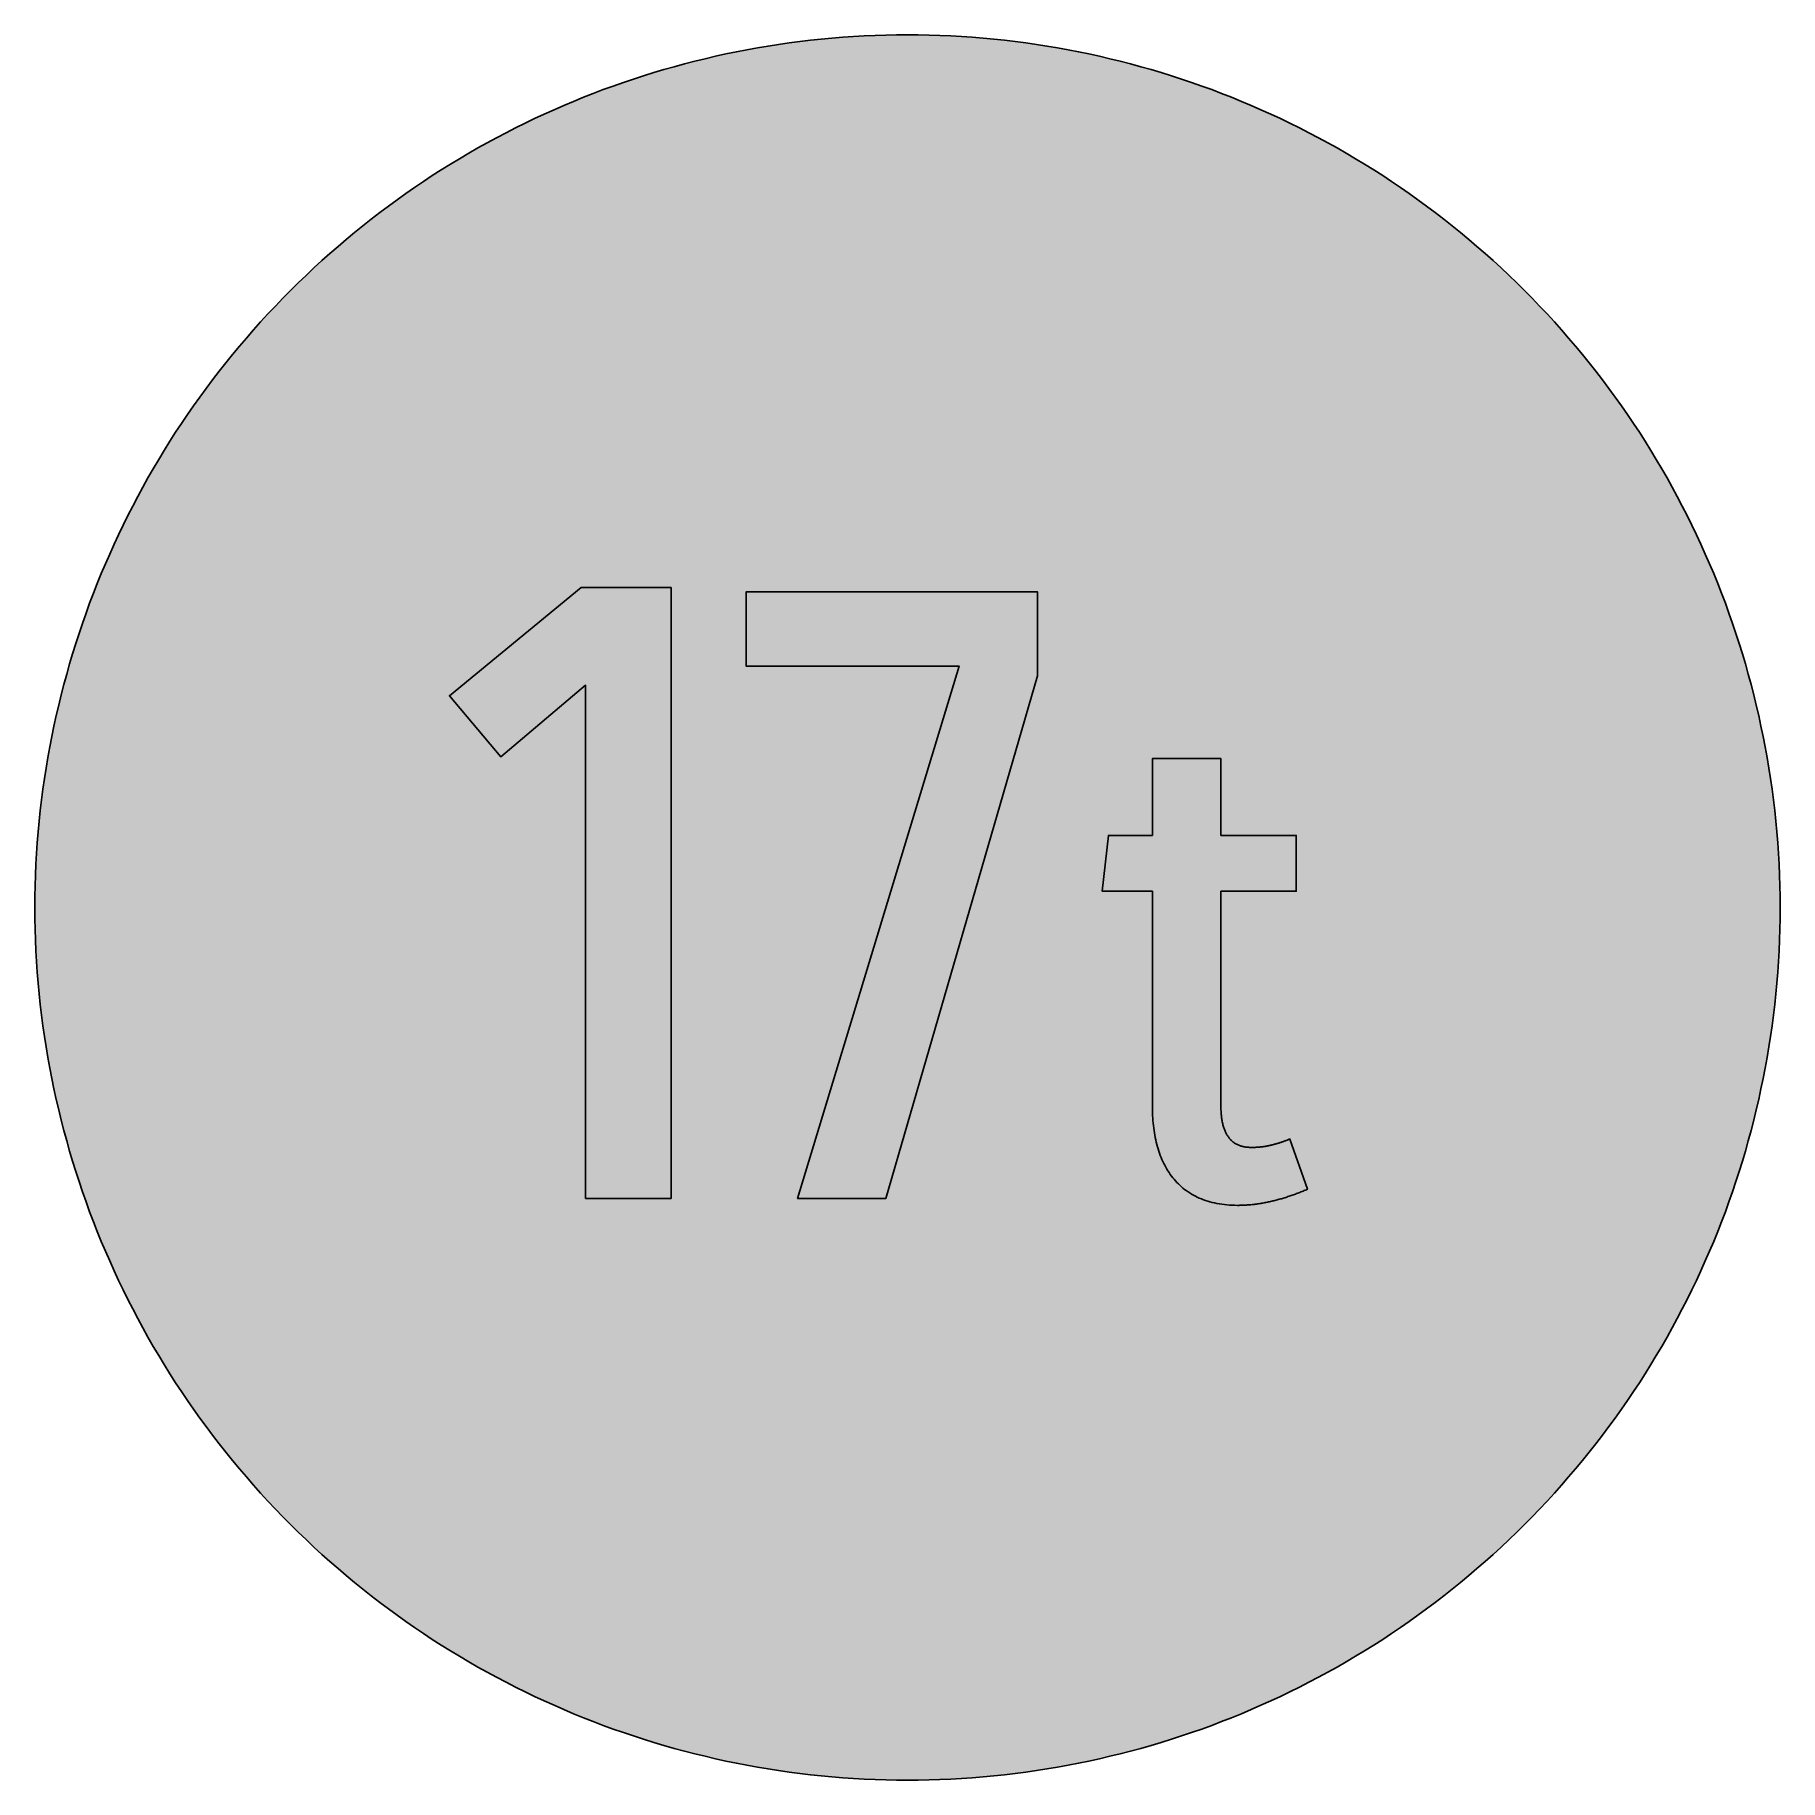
# Model space of a CAD drawing. Header units: millimetres. Extents: x 0 to 212, y 0 to 212.
import ezdxf

# ---------------------------------------------------------------- set-up
doc = ezdxf.new("R2010")
doc.units = ezdxf.units.MM

msp = doc.modelspace()

# ---------------------------------------------------------------- hatches: boundary and pattern name
for color, points in [(254, [(211.7189, 105.8869), (211.709, 107.2007), (211.6861, 108.5139), (211.6455, 109.8245), (211.5871, 111.1326), (211.5134, 112.4407), (211.4245, 113.7437), (211.3204, 115.0468), (211.201, 116.3447), (211.0638, 117.6426), (210.9114, 118.9355), (210.7413, 120.2258), (210.5584, 121.5136), (210.3577, 122.7988), (210.1418, 124.079), (209.9107, 125.3566), (209.6643, 126.6292), (209.4027, 127.8992), (209.1258, 129.1641), (208.8337, 130.4239), (208.5264, 131.6812), (208.2038, 132.936), (207.866, 134.1831), (207.5104, 135.4277), (207.1421, 136.6647), (206.7611, 137.8991), (206.3623, 139.1285), (205.9483, 140.3502), (205.5216, 141.5694), (205.0771, 142.781), (204.6199, 143.9901), (204.1474, 145.1915), (203.6623, 146.3853), (203.1619, 147.574), (202.6463, 148.7576), (202.1154, 149.9362), (201.5693, 151.1046), (201.0105, 152.2705), (200.439, 153.4262), (199.8523, 154.5768), (199.2503, 155.7198), (198.6356, 156.8577), (198.0057, 157.9855), (197.3605, 159.1081), (196.7052, 160.2232), (196.0321, 161.3281), (195.3489, 162.4279), (194.6504, 163.5176), (193.9366, 164.6022), (193.2102, 165.6766), (192.471, 166.7434), (191.7167, 167.8), (190.9521, 168.849), (190.1698, 169.8904), (189.3773, 170.9217), (188.5696, 171.9428), (187.7517, 172.9562), (186.9161, 173.9621), (186.0702, 174.9552), (185.2117, 175.9407), (184.338, 176.9161), (183.454, 177.8838), (182.5549, 178.8389), (181.643, 179.7837), (180.721, 180.7185), (179.7837, 181.643), (178.8389, 182.5549), (177.8838, 183.454), (176.9161, 184.338), (175.9407, 185.2117), (174.9552, 186.0702), (173.9621, 186.9161), (172.9562, 187.7492), (171.9428, 188.5696), (170.9217, 189.3773), (169.8904, 190.1698), (168.849, 190.9496), (167.8, 191.7167), (166.7408, 192.471), (165.6766, 193.2102), (164.6022, 193.9366), (163.5176, 194.6504), (162.4279, 195.3489), (161.3281, 196.0321), (160.2232, 196.7052), (159.1081, 197.3631), (157.9855, 198.0057), (156.8577, 198.6356), (155.7198, 199.2503), (154.5768, 199.8523), (153.4262, 200.439), (152.2705, 201.0131), (151.1046, 201.5719), (149.9362, 202.1154), (148.7576, 202.6463), (147.574, 203.1619), (146.3853, 203.6623), (145.1889, 204.15), (143.9875, 204.6199), (142.781, 205.0796), (141.5694, 205.5216), (140.3502, 205.9483), (139.1285, 206.3623), (137.8991, 206.7611), (136.6647, 207.1446), (135.4252, 207.5129), (134.1831, 207.866), (132.9334, 208.2038), (131.6812, 208.5264), (130.4239, 208.8337), (129.1641, 209.1284), (127.8966, 209.4052), (126.6292, 209.6668), (125.3541, 209.9132), (124.0765, 210.1444), (122.7963, 210.3603), (121.5136, 210.5584), (120.2258, 210.7438), (118.9355, 210.9114), (117.6401, 211.0638), (116.3447, 211.201), (115.0468, 211.3229), (113.7437, 211.4271), (112.4382, 211.516), (111.1326, 211.5896), (109.8245, 211.6455), (108.5113, 211.6861), (107.1982, 211.7115), (105.885, 211.7192), (104.5693, 211.7115), (103.2561, 211.6861), (101.9454, 211.6455), (100.6373, 211.5896), (99.3292, 211.516), (98.0262, 211.4271), (96.7232, 211.3229), (95.4253, 211.201), (94.1273, 211.0638), (92.8345, 210.9114), (91.5441, 210.7438), (90.2564, 210.5584), (88.9711, 210.3603), (87.691, 210.1444), (86.4133, 209.9132), (85.1408, 209.6668), (83.8708, 209.4052), (82.6059, 209.1284), (81.346, 208.8337), (80.0887, 208.5264), (78.834, 208.2038), (77.5868, 207.866), (76.3422, 207.5129), (75.1053, 207.1446), (73.8708, 206.7611), (72.6415, 206.3623), (71.4197, 205.9483), (70.2005, 205.5216), (68.9889, 205.0796), (67.7799, 204.6199), (66.5785, 204.15), (65.3847, 203.6623), (64.196, 203.1619), (63.0123, 202.6463), (61.8338, 202.1154), (60.6628, 201.5719), (59.4995, 201.0131), (58.3438, 200.439), (57.1932, 199.8523), (56.0502, 199.2503), (54.9123, 198.6356), (53.7845, 198.0057), (52.6618, 197.3631), (51.5468, 196.7052), (50.4419, 196.0321), (49.342, 195.3489), (48.2524, 194.6504), (47.1678, 193.9366), (46.0934, 193.2102), (45.0266, 192.471), (43.9699, 191.7167), (42.9209, 190.9496), (41.8795, 190.1698), (40.8483, 189.3773), (39.8272, 188.5696), (38.8137, 187.7492), (37.8079, 186.9161), (36.8148, 186.0702), (35.8292, 185.2117), (34.8539, 184.338), (33.8861, 183.454), (32.9311, 182.5549), (31.9862, 181.643), (31.049, 180.7185), (30.1269, 179.7837), (29.2151, 178.8389), (28.3159, 177.8838), (27.432, 176.9161), (26.5582, 175.9407), (25.6997, 174.9552), (24.8539, 173.9621), (24.0208, 172.9562), (23.2004, 171.9428), (22.3926, 170.9217), (21.6002, 169.8904), (20.8204, 168.849), (20.0533, 167.8), (19.2989, 166.7434), (18.5598, 165.6766), (17.8333, 164.6022), (17.1196, 163.5176), (16.4211, 162.4279), (15.7378, 161.3281), (15.0647, 160.2232), (14.4069, 159.1081), (13.7643, 157.9855), (13.1343, 156.8577), (12.5197, 155.7198), (11.9177, 154.5768), (11.3309, 153.4262), (10.7569, 152.2705), (10.1981, 151.1046), (9.6545, 149.9362), (9.1237, 148.7576), (8.6081, 147.574), (8.1077, 146.3853), (7.62, 145.1915), (7.1501, 143.9901), (6.6904, 142.781), (6.2484, 141.5694), (5.8217, 140.3502), (5.4077, 139.1285), (5.0089, 137.8991), (4.6253, 136.6647), (4.257, 135.4277), (3.904, 134.1831), (3.5662, 132.936), (3.2436, 131.6812), (2.9362, 130.4239), (2.6416, 129.1641), (2.3647, 127.8992), (2.1031, 126.6292), (1.8567, 125.3566), (1.6256, 124.079), (1.4097, 122.7988), (1.2116, 121.5136), (1.0262, 120.2258), (0.8585, 118.9355), (0.7061, 117.6426), (0.569, 116.3447), (0.447, 115.0468), (0.3429, 113.7437), (0.254, 112.4407), (0.1803, 111.1326), (0.1245, 109.8245), (0.0838, 108.5139), (0.0584, 107.2007), (0.0508, 105.885), (0.0584, 104.5718), (0.0838, 103.2586), (0.1245, 101.9454), (0.1803, 100.6373), (0.254, 99.3318), (0.3429, 98.0262), (0.447, 96.7232), (0.569, 95.4253), (0.7061, 94.1299), (0.8585, 92.8345), (1.0262, 91.5441), (1.2116, 90.2564), (1.4097, 88.9737), (1.6256, 87.6935), (1.8567, 86.4159), (2.1031, 85.1408), (2.3647, 83.8733), (2.6416, 82.6059), (2.9362, 81.346), (3.2436, 80.0887), (3.5662, 78.8365), (3.904, 77.5868), (4.257, 76.3448), (4.6253, 75.1053), (5.0089, 73.8708), (5.4077, 72.6415), (5.8217, 71.4197), (6.2484, 70.2005), (6.6904, 68.9889), (7.1501, 67.7824), (7.62, 66.581), (8.1077, 65.3847), (8.6081, 64.196), (9.1237, 63.0123), (9.6545, 61.8338), (10.1981, 60.6654), (10.7569, 59.4995), (11.3309, 58.3438), (11.9177, 57.1932), (12.5197, 56.0502), (13.1343, 54.9123), (13.7643, 53.7845), (14.4069, 52.6618), (15.0647, 51.5468), (15.7378, 50.4419), (16.4211, 49.342), (17.1196, 48.2524), (17.8333, 47.1678), (18.5598, 46.0934), (19.2989, 45.0291), (20.0533, 43.9699), (20.8204, 42.9209), (21.6002, 41.8795), (22.3926, 40.8483), (23.2004, 39.8272), (24.0208, 38.8137), (24.8539, 37.8079), (25.6997, 36.8148), (26.5582, 35.8292), (27.432, 34.8539), (28.3159, 33.8861), (29.2151, 32.9311), (30.1269, 31.9862), (31.049, 31.049), (31.9862, 30.1269), (32.9311, 29.2151), (33.8861, 28.3159), (34.8539, 27.432), (35.8292, 26.5582), (36.8148, 25.6997), (37.8079, 24.8539), (38.8137, 24.0182), (39.8272, 23.2004), (40.8483, 22.3926), (41.8795, 21.6002), (42.9209, 20.8178), (43.9699, 20.0533), (45.0266, 19.2989), (46.0934, 18.5598), (47.1678, 17.8333), (48.2524, 17.1196), (49.342, 16.4211), (50.4419, 15.7378), (51.5468, 15.0647), (52.6618, 14.4094), (53.7845, 13.7643), (54.9123, 13.1343), (56.0502, 12.5197), (57.1932, 11.9177), (58.3438, 11.3309), (59.4995, 10.7594), (60.6628, 10.2006), (61.8338, 9.6545), (63.0123, 9.1237), (64.196, 8.6081), (65.3847, 8.1077), (66.5785, 7.6225), (67.7799, 7.1501), (68.9889, 6.6929), (70.2005, 6.2484), (71.4197, 5.8217), (72.6415, 5.4077), (73.8708, 5.0089), (75.1053, 4.6279), (76.3422, 4.2596), (77.5868, 3.904), (78.834, 3.5662), (80.0887, 3.2436), (81.346, 2.9362), (82.6059, 2.6441), (83.8708, 2.3673), (85.1408, 2.1057), (86.4133, 1.8593), (87.691, 1.6281), (88.9711, 1.4122), (90.2564, 1.2116), (91.5441, 1.0287), (92.8345, 0.8585), (94.1273, 0.7061), (95.4253, 0.569), (96.7232, 0.4496), (98.0262, 0.3454), (99.3292, 0.2565), (100.6373, 0.1829), (101.9454, 0.1245), (103.2561, 0.0838), (104.5693, 0.061), (105.885, 0.0533), (107.1982, 0.061), (108.5113, 0.0838), (109.8245, 0.1245), (111.1326, 0.1829), (112.4382, 0.2565), (113.7437, 0.3454), (115.0468, 0.4496), (116.3447, 0.569), (117.6401, 0.7061), (118.9355, 0.8585), (120.2258, 1.0287), (121.5136, 1.2116), (122.7963, 1.4122), (124.0765, 1.6281), (125.3541, 1.8593), (126.6292, 2.1057), (127.8966, 2.3673), (129.1641, 2.6441), (130.4239, 2.9362), (131.6812, 3.2436), (132.9334, 3.5662), (134.1831, 3.904), (135.4252, 4.2596), (136.6647, 4.6279), (137.8991, 5.0089), (139.1285, 5.4077), (140.3502, 5.8217), (141.5694, 6.2484), (142.781, 6.6929), (143.9875, 7.1501), (145.1889, 7.6225), (146.3853, 8.1077), (147.574, 8.6081), (148.7576, 9.1237), (149.9362, 9.6545), (151.1046, 10.2006), (152.2705, 10.7594), (153.4262, 11.3309), (154.5768, 11.9177), (155.7198, 12.5197), (156.8577, 13.1343), (157.9855, 13.7643), (159.1081, 14.4094), (160.2232, 15.0647), (161.3281, 15.7378), (162.4279, 16.4211), (163.5176, 17.1196), (164.6022, 17.8333), (165.6766, 18.5598), (166.7408, 19.2989), (167.8, 20.0533), (168.849, 20.8178), (169.8904, 21.6002), (170.9217, 22.3926), (171.9428, 23.2004), (172.9562, 24.0182), (173.9621, 24.8539), (174.9552, 25.6997), (175.9407, 26.5582), (176.9161, 27.432), (177.8838, 28.3159), (178.8389, 29.2151), (179.7837, 30.1269), (180.721, 31.049), (181.643, 31.9862), (182.5549, 32.9311), (183.454, 33.8861), (184.338, 34.8539), (185.2117, 35.8292), (186.0702, 36.8148), (186.9161, 37.8079), (187.7517, 38.8137), (188.5696, 39.8272), (189.3773, 40.8483), (190.1698, 41.8795), (190.9521, 42.9209), (191.7167, 43.9699), (192.471, 45.0291), (193.2102, 46.0934), (193.9366, 47.1678), (194.6504, 48.2524), (195.3489, 49.342), (196.0321, 50.4419), (196.7052, 51.5468), (197.3605, 52.6618), (198.0057, 53.7845), (198.6356, 54.9123), (199.2503, 56.0502), (199.8523, 57.1932), (200.439, 58.3438), (201.0105, 59.4995), (201.5693, 60.6654), (202.1154, 61.8338), (202.6463, 63.0123), (203.1619, 64.196), (203.6623, 65.3847), (204.1474, 66.581), (204.6199, 67.7824), (205.0771, 68.9889), (205.5216, 70.2005), (205.9483, 71.4197), (206.3623, 72.6415), (206.7611, 73.8708), (207.1421, 75.1053), (207.5104, 76.3448), (207.866, 77.5868), (208.2038, 78.8365), (208.5264, 80.0887), (208.8337, 81.346), (209.1258, 82.6059), (209.4027, 83.8733), (209.6643, 85.1408), (209.9107, 86.4159), (210.1418, 87.6935), (210.3577, 88.9737), (210.5584, 90.2564), (210.7413, 91.5441), (210.9114, 92.8345), (211.0638, 94.1299), (211.201, 95.4253), (211.3204, 96.7232), (211.4245, 98.0262), (211.5134, 99.3318), (211.5871, 100.6373), (211.6455, 101.9454), (211.6861, 103.2586), (211.709, 104.5718), (211.7166, 105.885)]), (59, [(66.8334, 70.6092), (77.2061, 70.6092), (77.2061, 144.6911), (66.3042, 144.6911), (50.323, 131.5678), (56.5686, 124.1594), (66.8334, 132.8371)]), (59, [(121.6561, 134.0016), (121.6561, 144.1619), (86.3064, 144.1619), (86.3064, 135.1661), (112.1311, 135.1661), (92.552, 70.6092), (103.2397, 70.6092)]), (59, [(135.5975, 81.6155), (135.5979, 81.2952), (135.6055, 80.9777), (135.6182, 80.6628), (135.6335, 80.3504), (135.6538, 80.043), (135.6792, 79.7357), (135.7097, 79.4334), (135.7452, 79.1362), (135.7859, 78.8391), (135.829, 78.547), (135.8798, 78.2599), (135.9332, 77.9729), (135.9916, 77.691), (136.0551, 77.4141), (136.1237, 77.1398), (136.1973, 76.868), (136.2761, 76.6013), (136.3599, 76.3397), (136.4488, 76.0806), (136.5428, 75.8266), (136.6418, 75.5752), (136.7434, 75.3288), (136.8527, 75.0875), (136.967, 74.8487), (137.0863, 74.6176), (137.2108, 74.389), (137.3378, 74.1629), (137.4724, 73.9445), (137.6121, 73.7286), (137.7569, 73.5203), (137.9068, 73.3146), (138.0617, 73.1164), (138.2217, 72.9209), (138.3868, 72.7304), (138.5595, 72.5449), (138.7348, 72.3671), (138.9177, 72.1919), (139.1031, 72.0242), (139.2961, 71.8591), (139.4943, 71.7017), (139.6975, 71.5493), (139.9057, 71.4045), (140.1216, 71.2622), (140.3401, 71.1276), (140.5661, 70.9981), (140.7973, 70.8762), (141.0335, 70.7593), (141.2748, 70.6476), (141.5237, 70.5434), (141.7752, 70.4444), (142.0343, 70.3529), (142.2984, 70.2666), (142.5702, 70.1878), (142.8445, 70.1142), (143.1265, 70.0481), (143.4135, 69.9872), (143.7081, 69.9364), (144.0078, 69.8881), (144.3126, 69.85), (144.6225, 69.817), (144.94, 69.7916), (145.2626, 69.7738), (145.5903, 69.7636), (145.9255, 69.7611), (146.0602, 69.7611), (146.1948, 69.7636), (146.3294, 69.7662), (146.464, 69.7687), (146.5986, 69.7738), (146.7333, 69.7789), (146.8679, 69.7865), (147, 69.7941), (147.1346, 69.8043), (147.2692, 69.8144), (147.4013, 69.8271), (147.5359, 69.8373), (147.6705, 69.8525), (147.8026, 69.8652), (147.9372, 69.8805), (148.0693, 69.8983), (148.2039, 69.916), (148.336, 69.9338), (148.4681, 69.9516), (148.6027, 69.9719), (148.7348, 69.9948), (148.8669, 70.0176), (148.9989, 70.0405), (149.1336, 70.0634), (149.2656, 70.0888), (149.3977, 70.1142), (149.5298, 70.1421), (149.6619, 70.17), (149.794, 70.198), (149.926, 70.2285), (150.0581, 70.2589), (150.1902, 70.2894), (150.3223, 70.3224), (150.4544, 70.3555), (150.5864, 70.3885), (150.7185, 70.424), (150.8506, 70.4596), (150.9801, 70.4952), (151.1122, 70.5333), (151.2443, 70.5714), (151.3764, 70.6095), (151.5085, 70.6501), (151.638, 70.6882), (151.7701, 70.7314), (151.9022, 70.772), (152.0317, 70.8152), (152.1638, 70.8584), (152.2959, 70.9041), (152.4254, 70.9473), (152.5575, 70.993), (152.6896, 71.0413), (152.8191, 71.087), (152.9512, 71.1352), (153.0807, 71.1835), (153.2128, 71.2343), (153.3423, 71.2826), (153.4744, 71.3334), (153.6065, 71.3867), (153.736, 71.4375), (153.8681, 71.4908), (153.9977, 71.5442), (154.1297, 71.5975), (154.2593, 71.6534), (154.3914, 71.7067), (152.2758, 77.8051), (152.1841, 77.7697), (152.0952, 77.7342), (152.0063, 77.7011), (151.9174, 77.6681), (151.831, 77.6351), (151.7447, 77.6021), (151.6583, 77.5716), (151.5745, 77.5411), (151.4907, 77.5106), (151.4094, 77.4827), (151.3256, 77.4548), (151.2443, 77.4268), (151.1656, 77.4014), (151.0843, 77.3735), (151.0055, 77.3481), (150.9293, 77.3227), (150.8506, 77.2998), (150.7744, 77.277), (150.6982, 77.2541), (150.622, 77.2312), (150.5458, 77.2084), (150.4721, 77.1881), (150.3985, 77.1677), (150.3248, 77.1474), (150.2537, 77.1296), (150.18, 77.1093), (150.1089, 77.0915), (150.0378, 77.0738), (149.9667, 77.0585), (149.8956, 77.0407), (149.827, 77.0255), (149.7559, 77.0103), (149.6873, 76.995), (149.6187, 76.9823), (149.5501, 76.9671), (149.4815, 76.9544), (149.413, 76.9417), (149.3444, 76.9315), (149.2783, 76.9188), (149.2098, 76.9087), (149.1437, 76.8985), (149.0777, 76.8883), (149.0116, 76.8782), (148.9431, 76.8706), (148.877, 76.8629), (148.811, 76.8553), (148.7449, 76.8477), (148.6789, 76.8401), (148.6129, 76.8325), (148.5468, 76.8274), (148.4808, 76.8223), (148.4147, 76.8172), (148.3487, 76.8121), (148.2852, 76.8071), (148.2192, 76.8045), (148.1531, 76.7994), (148.0845, 76.7969), (148.0185, 76.7944), (147.9525, 76.7918), (147.8864, 76.7918), (147.8204, 76.7893), (147.7518, 76.7893), (147.6858, 76.7893), (147.6172, 76.7893), (147.4927, 76.7893), (147.3683, 76.7944), (147.2489, 76.7994), (147.1295, 76.8096), (147.0152, 76.8223), (146.9009, 76.8375), (146.7891, 76.8553), (146.6799, 76.8756), (146.5732, 76.8985), (146.4691, 76.9239), (146.3675, 76.9518), (146.2684, 76.9823), (146.1719, 77.0153), (146.0754, 77.0509), (145.984, 77.089), (145.8925, 77.1296), (145.8062, 77.1754), (145.7198, 77.2211), (145.636, 77.2693), (145.5547, 77.3201), (145.4734, 77.3735), (145.3972, 77.4319), (145.321, 77.4903), (145.2499, 77.5513), (145.1788, 77.6148), (145.1102, 77.6808), (145.0442, 77.7494), (144.9781, 77.8231), (144.9146, 77.8967), (144.8562, 77.9729), (144.7978, 78.0517), (144.7394, 78.1329), (144.686, 78.2142), (144.6327, 78.3006), (144.5819, 78.3895), (144.5336, 78.4809), (144.4879, 78.5724), (144.4422, 78.6689), (144.399, 78.7679), (144.3584, 78.867), (144.3177, 78.9686), (144.2822, 79.0753), (144.2466, 79.182), (144.211, 79.2912), (144.1806, 79.4029), (144.1501, 79.5172), (144.1221, 79.6341), (144.0942, 79.7509), (144.0688, 79.8728), (144.0459, 79.9973), (144.0256, 80.1218), (144.0053, 80.2488), (143.9875, 80.3783), (143.9697, 80.5104), (143.9545, 80.645), (143.9418, 80.7822), (143.9316, 80.9219), (143.9215, 81.0616), (143.9113, 81.2038), (143.9062, 81.3486), (143.9012, 81.4959), (143.8961, 81.6458), (143.8935, 81.7982), (143.8935, 81.9506), (143.8949, 107.8615), (153.0396, 107.8615), (153.0396, 114.6344), (143.8949, 114.6344), (143.8949, 123.9488), (135.5975, 123.9488), (135.5975, 114.6344), (130.2632, 114.6344), (129.5012, 107.8615), (135.5975, 107.8615)])]:
    msp.add_hatch(color=color).paths.add_polyline_path(points)
h = msp.add_hatch(color=22)
edge = h.paths.add_edge_path()
edge.add_line((206.4272, 105.8869), (206.4182, 107.1347))
edge.add_line((206.4182, 107.1347), (206.3953, 108.3818))
edge.add_line((206.3953, 108.3818), (206.3572, 109.6264))
edge.add_line((206.3572, 109.6264), (206.3013, 110.871))
edge.add_line((206.3013, 110.871), (206.2328, 112.1131))
edge.add_line((206.2328, 112.1131), (206.1489, 113.3526))
edge.add_line((206.1489, 113.3526), (206.0499, 114.5896))
edge.add_line((206.0499, 114.5896), (205.933, 115.824))
edge.add_line((205.933, 115.824), (205.8035, 117.0534))
edge.add_line((205.8035, 117.0534), (205.6587, 118.2827))
edge.add_line((205.6587, 118.2827), (205.4987, 119.5095))
edge.add_line((205.4987, 119.5095), (205.3234, 120.7313))
edge.add_line((205.3234, 120.7313), (205.1355, 121.953))
edge.add_line((205.1355, 121.953), (204.9297, 123.1697))
edge.add_line((204.9297, 123.1697), (204.7113, 124.3813))
edge.add_line((204.7113, 124.3813), (204.4776, 125.5928))
edge.add_line((204.4776, 125.5928), (204.2287, 126.7968))
edge.add_line((204.2287, 126.7968), (203.9645, 128.0008))
edge.add_line((203.9645, 128.0008), (203.6877, 129.1971))
edge.add_line((203.6877, 129.1971), (203.393, 130.3934))
edge.add_line((203.393, 130.3934), (203.0882, 131.5822))
edge.add_line((203.0882, 131.5822), (202.7657, 132.7683))
edge.add_line((202.7657, 132.7683), (202.4304, 133.9494))
edge.add_line((202.4304, 133.9494), (202.0799, 135.1255))
edge.add_line((202.0799, 135.1255), (201.7166, 136.2989))
edge.add_line((201.7166, 136.2989), (201.3382, 137.4648))
edge.add_line((201.3382, 137.4648), (200.9445, 138.6281))
edge.add_line((200.9445, 138.6281), (200.5381, 139.7864))
edge.add_line((200.5381, 139.7864), (200.119, 140.937))
edge.add_line((200.119, 140.937), (199.6846, 142.0851))
edge.add_line((199.6846, 142.0851), (199.2351, 143.2255))
edge.add_line((199.2351, 143.2255), (198.7728, 144.3609))
edge.add_line((198.7728, 144.3609), (198.2978, 145.4912))
edge.add_line((198.2978, 145.4912), (197.8076, 146.6139))
edge.add_line((197.8076, 146.6139), (197.3047, 147.734))
edge.add_line((197.3047, 147.734), (196.7865, 148.844))
edge.add_line((196.7865, 148.844), (196.2556, 149.9514))
edge.add_line((196.2556, 149.9514), (195.7121, 151.0513))
edge.add_line((195.7121, 151.0513), (195.1533, 152.1435))
edge.add_line((195.1533, 152.1435), (194.5818, 153.2306))
edge.add_line((194.5818, 153.2306), (193.9976, 154.3101))
edge.add_line((193.9976, 154.3101), (193.4007, 155.382))
edge.add_line((193.4007, 155.382), (192.7885, 156.4462))
edge.add_line((192.7885, 156.4462), (192.1637, 157.5054))
edge.add_line((192.1637, 157.5054), (191.5262, 158.557))
edge.add_line((191.5262, 158.557), (190.8759, 159.6009))
edge.add_line((190.8759, 159.6009), (190.2104, 160.6372))
edge.add_line((190.2104, 160.6372), (189.5348, 161.6659))
edge.add_line((189.5348, 161.6659), (188.8439, 162.687))
edge.add_line((188.8439, 162.687), (188.1429, 163.7005))
edge.add_line((188.1429, 163.7005), (187.4266, 164.7038))
edge.add_line((187.4266, 164.7038), (186.6976, 165.702))
edge.add_line((186.6976, 165.702), (185.9559, 166.69))
edge.add_line((185.9559, 166.69), (185.2041, 167.6705))
edge.add_line((185.2041, 167.6705), (184.437, 168.6408))
edge.add_line((184.437, 168.6408), (183.6572, 169.6034))
edge.add_line((183.6572, 169.6034), (182.8673, 170.5585))
edge.add_line((182.8673, 170.5585), (182.0621, 171.5033))
edge.add_line((182.0621, 171.5033), (181.2468, 172.4381))
edge.add_line((181.2468, 172.4381), (180.4162, 173.3652))
edge.add_line((180.4162, 173.3652), (179.5755, 174.2846))
edge.add_line((179.5755, 174.2846), (178.722, 175.1914))
edge.add_line((178.722, 175.1914), (177.8559, 176.0906))
edge.add_line((177.8559, 176.0906), (176.9796, 176.9796))
edge.add_line((176.9796, 176.9796), (176.0906, 177.8559))
edge.add_line((176.0906, 177.8559), (175.1914, 178.722))
edge.add_line((175.1914, 178.722), (174.2846, 179.5755))
edge.add_line((174.2846, 179.5755), (173.3652, 180.4162))
edge.add_line((173.3652, 180.4162), (172.4381, 181.2442))
edge.add_line((172.4381, 181.2442), (171.5033, 182.0621))
edge.add_line((171.5033, 182.0621), (170.5585, 182.8648))
edge.add_line((170.5585, 182.8648), (169.6034, 183.6572))
edge.add_line((169.6034, 183.6572), (168.6408, 184.437))
edge.add_line((168.6408, 184.437), (167.6705, 185.2041))
edge.add_line((167.6705, 185.2041), (166.69, 185.9559))
edge.add_line((166.69, 185.9559), (165.702, 186.6976))
edge.add_line((165.702, 186.6976), (164.7038, 187.4266))
edge.add_line((164.7038, 187.4266), (163.7005, 188.1429))
edge.add_line((163.7005, 188.1429), (162.687, 188.8439))
edge.add_line((162.687, 188.8439), (161.6659, 189.5348))
edge.add_line((161.6659, 189.5348), (160.6372, 190.2104))
edge.add_line((160.6372, 190.2104), (159.6009, 190.8759))
edge.add_line((159.6009, 190.8759), (158.557, 191.5262))
edge.add_line((158.557, 191.5262), (157.5054, 192.1637))
edge.add_line((157.5054, 192.1637), (156.4462, 192.7885))
edge.add_line((156.4462, 192.7885), (155.382, 193.4007))
edge.add_line((155.382, 193.4007), (154.3075, 193.9976))
edge.add_line((154.3075, 193.9976), (153.228, 194.5818))
edge.add_line((153.228, 194.5818), (152.1435, 195.1533))
edge.add_line((152.1435, 195.1533), (151.0487, 195.7121))
edge.add_line((151.0487, 195.7121), (149.9514, 196.2556))
edge.add_line((149.9514, 196.2556), (148.844, 196.7865))
edge.add_line((148.844, 196.7865), (147.734, 197.3047))
edge.add_line((147.734, 197.3047), (146.6139, 197.8076))
edge.add_line((146.6139, 197.8076), (145.4912, 198.2978))
edge.add_line((145.4912, 198.2978), (144.3609, 198.7728))
edge.add_line((144.3609, 198.7728), (143.2255, 199.2351))
edge.add_line((143.2255, 199.2351), (142.0825, 199.6846))
edge.add_line((142.0825, 199.6846), (140.937, 200.119))
edge.add_line((140.937, 200.119), (139.7838, 200.5406))
edge.add_line((139.7838, 200.5406), (138.6281, 200.947))
edge.add_line((138.6281, 200.947), (137.4648, 201.3382))
edge.add_line((137.4648, 201.3382), (136.2989, 201.7166))
edge.add_line((136.2989, 201.7166), (135.1255, 202.0824))
edge.add_line((135.1255, 202.0824), (133.9494, 202.4304))
edge.add_line((133.9494, 202.4304), (132.7683, 202.7657))
edge.add_line((132.7683, 202.7657), (131.5822, 203.0882))
edge.add_line((131.5822, 203.0882), (130.3909, 203.3956))
edge.add_line((130.3909, 203.3956), (129.1971, 203.6877))
edge.add_line((129.1971, 203.6877), (127.9982, 203.9645))
edge.add_line((127.9982, 203.9645), (126.7968, 204.2287))
edge.add_line((126.7968, 204.2287), (125.5903, 204.4776))
edge.add_line((125.5903, 204.4776), (124.3813, 204.7113))
edge.add_line((124.3813, 204.7113), (123.1671, 204.9323))
edge.add_line((123.1671, 204.9323), (121.9505, 205.1355))
edge.add_line((121.9505, 205.1355), (120.7313, 205.326))
edge.add_line((120.7313, 205.326), (119.5095, 205.5012))
edge.add_line((119.5095, 205.5012), (118.2827, 205.6613))
edge.add_line((118.2827, 205.6613), (117.0534, 205.806))
edge.add_line((117.0534, 205.806), (115.8215, 205.9356))
edge.add_line((115.8215, 205.9356), (114.587, 206.0499))
edge.add_line((114.587, 206.0499), (113.35, 206.1489))
edge.add_line((113.35, 206.1489), (112.1105, 206.2353))
edge.add_line((112.1105, 206.2353), (110.871, 206.3039))
edge.add_line((110.871, 206.3039), (109.6264, 206.3572))
edge.add_line((109.6264, 206.3572), (108.3818, 206.3953))
edge.add_line((108.3818, 206.3953), (107.1347, 206.4207))
edge.add_line((107.1347, 206.4207), (105.885, 206.4283))
edge.add_line((105.885, 206.4283), (104.6353, 206.4207))
edge.add_line((104.6353, 206.4207), (103.3882, 206.3953))
edge.add_line((103.3882, 206.3953), (102.1436, 206.3572))
edge.add_line((102.1436, 206.3572), (100.899, 206.3039))
edge.add_line((100.899, 206.3039), (99.6569, 206.2353))
edge.add_line((99.6569, 206.2353), (98.4174, 206.1489))
edge.add_line((98.4174, 206.1489), (97.1804, 206.0499))
edge.add_line((97.1804, 206.0499), (95.946, 205.9356))
edge.add_line((95.946, 205.9356), (94.7166, 205.806))
edge.add_line((94.7166, 205.806), (93.4872, 205.6613))
edge.add_line((93.4872, 205.6613), (92.2604, 205.5012))
edge.add_line((92.2604, 205.5012), (91.0387, 205.326))
edge.add_line((91.0387, 205.326), (89.8169, 205.1355))
edge.add_line((89.8169, 205.1355), (88.6003, 204.9323))
edge.add_line((88.6003, 204.9323), (87.3887, 204.7113))
edge.add_line((87.3887, 204.7113), (86.1771, 204.4776))
edge.add_line((86.1771, 204.4776), (84.9732, 204.2287))
edge.add_line((84.9732, 204.2287), (83.7692, 203.9645))
edge.add_line((83.7692, 203.9645), (82.5729, 203.6877))
edge.add_line((82.5729, 203.6877), (81.3765, 203.3956))
edge.add_line((81.3765, 203.3956), (80.1878, 203.0882))
edge.add_line((80.1878, 203.0882), (79.0016, 202.7657))
edge.add_line((79.0016, 202.7657), (77.8205, 202.4304))
edge.add_line((77.8205, 202.4304), (76.6445, 202.0824))
edge.add_line((76.6445, 202.0824), (75.471, 201.7166))
edge.add_line((75.471, 201.7166), (74.3052, 201.3382))
edge.add_line((74.3052, 201.3382), (73.1418, 200.947))
edge.add_line((73.1418, 200.947), (71.9836, 200.5406))
edge.add_line((71.9836, 200.5406), (70.833, 200.119))
edge.add_line((70.833, 200.119), (69.6849, 199.6846))
edge.add_line((69.6849, 199.6846), (68.5444, 199.2351))
edge.add_line((68.5444, 199.2351), (67.4091, 198.7728))
edge.add_line((67.4091, 198.7728), (66.2788, 198.2978))
edge.add_line((66.2788, 198.2978), (65.1561, 197.8076))
edge.add_line((65.1561, 197.8076), (64.0359, 197.3047))
edge.add_line((64.0359, 197.3047), (62.926, 196.7865))
edge.add_line((62.926, 196.7865), (61.8185, 196.2556))
edge.add_line((61.8185, 196.2556), (60.7187, 195.7121))
edge.add_line((60.7187, 195.7121), (59.6265, 195.1533))
edge.add_line((59.6265, 195.1533), (58.5394, 194.5818))
edge.add_line((58.5394, 194.5818), (57.4599, 193.9976))
edge.add_line((57.4599, 193.9976), (56.388, 193.4007))
edge.add_line((56.388, 193.4007), (55.3237, 192.7885))
edge.add_line((55.3237, 192.7885), (54.2646, 192.1637))
edge.add_line((54.2646, 192.1637), (53.213, 191.5262))
edge.add_line((53.213, 191.5262), (52.1691, 190.8759))
edge.add_line((52.1691, 190.8759), (51.1327, 190.2104))
edge.add_line((51.1327, 190.2104), (50.104, 189.5348))
edge.add_line((50.104, 189.5348), (49.083, 188.8439))
edge.add_line((49.083, 188.8439), (48.0695, 188.1429))
edge.add_line((48.0695, 188.1429), (47.0662, 187.4266))
edge.add_line((47.0662, 187.4266), (46.068, 186.6976))
edge.add_line((46.068, 186.6976), (45.0799, 185.9559))
edge.add_line((45.0799, 185.9559), (44.0995, 185.2041))
edge.add_line((44.0995, 185.2041), (43.1292, 184.437))
edge.add_line((43.1292, 184.437), (42.1665, 183.6572))
edge.add_line((42.1665, 183.6572), (41.2115, 182.8648))
edge.add_line((41.2115, 182.8648), (40.2666, 182.0621))
edge.add_line((40.2666, 182.0621), (39.3319, 181.2442))
edge.add_line((39.3319, 181.2442), (38.4048, 180.4162))
edge.add_line((38.4048, 180.4162), (37.4853, 179.5755))
edge.add_line((37.4853, 179.5755), (36.5785, 178.722))
edge.add_line((36.5785, 178.722), (35.6794, 177.8559))
edge.add_line((35.6794, 177.8559), (34.7904, 176.9796))
edge.add_line((34.7904, 176.9796), (33.9141, 176.0906))
edge.add_line((33.9141, 176.0906), (33.0479, 175.1914))
edge.add_line((33.0479, 175.1914), (32.1945, 174.2846))
edge.add_line((32.1945, 174.2846), (31.3538, 173.3652))
edge.add_line((31.3538, 173.3652), (30.5257, 172.4381))
edge.add_line((30.5257, 172.4381), (29.7078, 171.5033))
edge.add_line((29.7078, 171.5033), (28.9052, 170.5585))
edge.add_line((28.9052, 170.5585), (28.1127, 169.6034))
edge.add_line((28.1127, 169.6034), (27.3329, 168.6408))
edge.add_line((27.3329, 168.6408), (26.5659, 167.6705))
edge.add_line((26.5659, 167.6705), (25.814, 166.69))
edge.add_line((25.814, 166.69), (25.0723, 165.702))
edge.add_line((25.0723, 165.702), (24.3434, 164.7038))
edge.add_line((24.3434, 164.7038), (23.6271, 163.7005))
edge.add_line((23.6271, 163.7005), (22.926, 162.687))
edge.add_line((22.926, 162.687), (22.2352, 161.6659))
edge.add_line((22.2352, 161.6659), (21.5595, 160.6372))
edge.add_line((21.5595, 160.6372), (20.894, 159.6009))
edge.add_line((20.894, 159.6009), (20.2438, 158.557))
edge.add_line((20.2438, 158.557), (19.6063, 157.5054))
edge.add_line((19.6063, 157.5054), (18.9814, 156.4462))
edge.add_line((18.9814, 156.4462), (18.3693, 155.382))
edge.add_line((18.3693, 155.382), (17.7724, 154.3101))
edge.add_line((17.7724, 154.3101), (17.1882, 153.2306))
edge.add_line((17.1882, 153.2306), (16.6167, 152.1435))
edge.add_line((16.6167, 152.1435), (16.0579, 151.0513))
edge.add_line((16.0579, 151.0513), (15.5143, 149.9514))
edge.add_line((15.5143, 149.9514), (14.9835, 148.844))
edge.add_line((14.9835, 148.844), (14.4653, 147.734))
edge.add_line((14.4653, 147.734), (13.9624, 146.6139))
edge.add_line((13.9624, 146.6139), (13.4722, 145.4912))
edge.add_line((13.4722, 145.4912), (12.9972, 144.3609))
edge.add_line((12.9972, 144.3609), (12.5349, 143.2255))
edge.add_line((12.5349, 143.2255), (12.0853, 142.0851))
edge.add_line((12.0853, 142.0851), (11.651, 140.937))
edge.add_line((11.651, 140.937), (11.2293, 139.7864))
edge.add_line((11.2293, 139.7864), (10.8229, 138.6281))
edge.add_line((10.8229, 138.6281), (10.4318, 137.4648))
edge.add_line((10.4318, 137.4648), (10.0533, 136.2989))
edge.add_line((10.0533, 136.2989), (9.6876, 135.1255))
edge.add_line((9.6876, 135.1255), (9.3396, 133.9494))
edge.add_line((9.3396, 133.9494), (9.0043, 132.7683))
edge.add_line((9.0043, 132.7683), (8.6817, 131.5822))
edge.add_line((8.6817, 131.5822), (8.3744, 130.3934))
edge.add_line((8.3744, 130.3934), (8.0823, 129.1971))
edge.add_line((8.0823, 129.1971), (7.8054, 128.0008))
edge.add_line((7.8054, 128.0008), (7.5413, 126.7968))
edge.add_line((7.5413, 126.7968), (7.2923, 125.5928))
edge.add_line((7.2923, 125.5928), (7.0587, 124.3813))
edge.add_line((7.0587, 124.3813), (6.8377, 123.1697))
edge.add_line((6.8377, 123.1697), (6.6345, 121.953))
edge.add_line((6.6345, 121.953), (6.444, 120.7313))
edge.add_line((6.444, 120.7313), (6.2687, 119.5095))
edge.add_line((6.2687, 119.5095), (6.1087, 118.2827))
edge.add_line((6.1087, 118.2827), (5.9639, 117.0534))
edge.add_line((5.9639, 117.0534), (5.8344, 115.824))
edge.add_line((5.8344, 115.824), (5.7201, 114.5896))
edge.add_line((5.7201, 114.5896), (5.621, 113.3526))
edge.add_line((5.621, 113.3526), (5.5347, 112.1131))
edge.add_line((5.5347, 112.1131), (5.4661, 110.871))
edge.add_line((5.4661, 110.871), (5.4127, 109.6264))
edge.add_line((5.4127, 109.6264), (5.3746, 108.3818))
edge.add_line((5.3746, 108.3818), (5.3492, 107.1347))
edge.add_line((5.3492, 107.1347), (5.3416, 105.885))
edge.add_line((5.3416, 105.885), (5.3492, 104.6353))
edge.add_line((5.3492, 104.6353), (5.3746, 103.3882))
edge.add_line((5.3746, 103.3882), (5.4127, 102.1436))
edge.add_line((5.4127, 102.1436), (5.4661, 100.899))
edge.add_line((5.4661, 100.899), (5.5347, 99.6594))
edge.add_line((5.5347, 99.6594), (5.621, 98.4199))
edge.add_line((5.621, 98.4199), (5.7201, 97.1829))
edge.add_line((5.7201, 97.1829), (5.8344, 95.9485))
edge.add_line((5.8344, 95.9485), (5.9639, 94.7166))
edge.add_line((5.9639, 94.7166), (6.1087, 93.4872))
edge.add_line((6.1087, 93.4872), (6.2687, 92.2604))
edge.add_line((6.2687, 92.2604), (6.444, 91.0387))
edge.add_line((6.444, 91.0387), (6.6345, 89.8195))
edge.add_line((6.6345, 89.8195), (6.8377, 88.6028))
edge.add_line((6.8377, 88.6028), (7.0587, 87.3887))
edge.add_line((7.0587, 87.3887), (7.2923, 86.1797))
edge.add_line((7.2923, 86.1797), (7.5413, 84.9732))
edge.add_line((7.5413, 84.9732), (7.8054, 83.7717))
edge.add_line((7.8054, 83.7717), (8.0823, 82.5729))
edge.add_line((8.0823, 82.5729), (8.3744, 81.3791))
edge.add_line((8.3744, 81.3791), (8.6817, 80.1878))
edge.add_line((8.6817, 80.1878), (9.0043, 79.0016))
edge.add_line((9.0043, 79.0016), (9.3396, 77.8205))
edge.add_line((9.3396, 77.8205), (9.6876, 76.6445))
edge.add_line((9.6876, 76.6445), (10.0533, 75.471))
edge.add_line((10.0533, 75.471), (10.4318, 74.3052))
edge.add_line((10.4318, 74.3052), (10.8229, 73.1418))
edge.add_line((10.8229, 73.1418), (11.2293, 71.9861))
edge.add_line((11.2293, 71.9861), (11.651, 70.833))
edge.add_line((11.651, 70.833), (12.0853, 69.6874))
edge.add_line((12.0853, 69.6874), (12.5349, 68.5444))
edge.add_line((12.5349, 68.5444), (12.9972, 67.4091))
edge.add_line((12.9972, 67.4091), (13.4722, 66.2788))
edge.add_line((13.4722, 66.2788), (13.9624, 65.1561))
edge.add_line((13.9624, 65.1561), (14.4653, 64.0359))
edge.add_line((14.4653, 64.0359), (14.9835, 62.926))
edge.add_line((14.9835, 62.926), (15.5143, 61.8185))
edge.add_line((15.5143, 61.8185), (16.0579, 60.7212))
edge.add_line((16.0579, 60.7212), (16.6167, 59.6265))
edge.add_line((16.6167, 59.6265), (17.1882, 58.5419))
edge.add_line((17.1882, 58.5419), (17.7724, 57.4624))
edge.add_line((17.7724, 57.4624), (18.3693, 56.388))
edge.add_line((18.3693, 56.388), (18.9814, 55.3237))
edge.add_line((18.9814, 55.3237), (19.6063, 54.2646))
edge.add_line((19.6063, 54.2646), (20.2438, 53.213))
edge.add_line((20.2438, 53.213), (20.894, 52.1691))
edge.add_line((20.894, 52.1691), (21.5595, 51.1327))
edge.add_line((21.5595, 51.1327), (22.2352, 50.104))
edge.add_line((22.2352, 50.104), (22.926, 49.083))
edge.add_line((22.926, 49.083), (23.6271, 48.0695))
edge.add_line((23.6271, 48.0695), (24.3434, 47.0662))
edge.add_line((24.3434, 47.0662), (25.0723, 46.068))
edge.add_line((25.0723, 46.068), (25.814, 45.0799))
edge.add_line((25.814, 45.0799), (26.5659, 44.0995))
edge.add_line((26.5659, 44.0995), (27.3329, 43.1292))
edge.add_line((27.3329, 43.1292), (28.1127, 42.1665))
edge.add_line((28.1127, 42.1665), (28.9052, 41.2115))
edge.add_line((28.9052, 41.2115), (29.7078, 40.2666))
edge.add_line((29.7078, 40.2666), (30.5257, 39.3319))
edge.add_line((30.5257, 39.3319), (31.3538, 38.4048))
edge.add_line((31.3538, 38.4048), (32.1945, 37.4853))
edge.add_line((32.1945, 37.4853), (33.0479, 36.5785))
edge.add_line((33.0479, 36.5785), (33.9141, 35.6794))
edge.add_line((33.9141, 35.6794), (34.7904, 34.7904))
edge.add_line((34.7904, 34.7904), (35.6794, 33.9141))
edge.add_line((35.6794, 33.9141), (36.5785, 33.0479))
edge.add_line((36.5785, 33.0479), (37.4853, 32.1945))
edge.add_line((37.4853, 32.1945), (38.4048, 31.3538))
edge.add_line((38.4048, 31.3538), (39.3319, 30.5232))
edge.add_line((39.3319, 30.5232), (40.2666, 29.7078))
edge.add_line((40.2666, 29.7078), (41.2115, 28.9027))
edge.add_line((41.2115, 28.9027), (42.1665, 28.1127))
edge.add_line((42.1665, 28.1127), (43.1292, 27.3329))
edge.add_line((43.1292, 27.3329), (44.0995, 26.5659))
edge.add_line((44.0995, 26.5659), (45.0799, 25.814))
edge.add_line((45.0799, 25.814), (46.068, 25.0723))
edge.add_line((46.068, 25.0723), (47.0662, 24.3434))
edge.add_line((47.0662, 24.3434), (48.0695, 23.6271))
edge.add_line((48.0695, 23.6271), (49.083, 22.926))
edge.add_line((49.083, 22.926), (50.104, 22.2352))
edge.add_line((50.104, 22.2352), (51.1327, 21.5595))
edge.add_line((51.1327, 21.5595), (52.1691, 20.894))
edge.add_line((52.1691, 20.894), (53.213, 20.2438))
edge.add_line((53.213, 20.2438), (54.2646, 19.6063))
edge.add_line((54.2646, 19.6063), (55.3237, 18.9814))
edge.add_line((55.3237, 18.9814), (56.388, 18.3693))
edge.add_line((56.388, 18.3693), (57.4599, 17.7724))
edge.add_line((57.4599, 17.7724), (58.5394, 17.1882))
edge.add_line((58.5394, 17.1882), (59.6265, 16.6167))
edge.add_line((59.6265, 16.6167), (60.7187, 16.0579))
edge.add_line((60.7187, 16.0579), (61.8185, 15.5143))
edge.add_line((61.8185, 15.5143), (62.926, 14.9835))
edge.add_line((62.926, 14.9835), (64.0359, 14.4653))
edge.add_line((64.0359, 14.4653), (65.1561, 13.9624))
edge.add_line((65.1561, 13.9624), (66.2788, 13.4722))
edge.add_line((66.2788, 13.4722), (67.4091, 12.9972))
edge.add_line((67.4091, 12.9972), (68.5444, 12.5349))
edge.add_line((68.5444, 12.5349), (69.6849, 12.0853))
edge.add_line((69.6849, 12.0853), (70.833, 11.651))
edge.add_line((70.833, 11.651), (71.9836, 11.2319))
edge.add_line((71.9836, 11.2319), (73.1418, 10.8255))
edge.add_line((73.1418, 10.8255), (74.3052, 10.4318))
edge.add_line((74.3052, 10.4318), (75.471, 10.0533))
edge.add_line((75.471, 10.0533), (76.6445, 9.6901))
edge.add_line((76.6445, 9.6901), (77.8205, 9.3396))
edge.add_line((77.8205, 9.3396), (79.0016, 9.0043))
edge.add_line((79.0016, 9.0043), (80.1878, 8.6817))
edge.add_line((80.1878, 8.6817), (81.3765, 8.3769))
edge.add_line((81.3765, 8.3769), (82.5729, 8.0823))
edge.add_line((82.5729, 8.0823), (83.7692, 7.8054))
edge.add_line((83.7692, 7.8054), (84.9732, 7.5413))
edge.add_line((84.9732, 7.5413), (86.1771, 7.2923))
edge.add_line((86.1771, 7.2923), (87.3887, 7.0587))
edge.add_line((87.3887, 7.0587), (88.6003, 6.8402))
edge.add_line((88.6003, 6.8402), (89.8169, 6.6345))
edge.add_line((89.8169, 6.6345), (91.0387, 6.4465))
edge.add_line((91.0387, 6.4465), (92.2604, 6.2713))
edge.add_line((92.2604, 6.2713), (93.4872, 6.1112))
edge.add_line((93.4872, 6.1112), (94.7166, 5.9665))
edge.add_line((94.7166, 5.9665), (95.946, 5.8369))
edge.add_line((95.946, 5.8369), (97.1804, 5.7201))
edge.add_line((97.1804, 5.7201), (98.4174, 5.621))
edge.add_line((98.4174, 5.621), (99.6569, 5.5372))
edge.add_line((99.6569, 5.5372), (100.899, 5.4686))
edge.add_line((100.899, 5.4686), (102.1436, 5.4127))
edge.add_line((102.1436, 5.4127), (103.3882, 5.3746))
edge.add_line((103.3882, 5.3746), (104.6353, 5.3518))
edge.add_line((104.6353, 5.3518), (105.885, 5.3442))
edge.add_line((105.885, 5.3442), (107.1347, 5.3518))
edge.add_line((107.1347, 5.3518), (108.3818, 5.3746))
edge.add_line((108.3818, 5.3746), (109.6264, 5.4127))
edge.add_line((109.6264, 5.4127), (110.871, 5.4686))
edge.add_line((110.871, 5.4686), (112.1105, 5.5372))
edge.add_line((112.1105, 5.5372), (113.35, 5.621))
edge.add_line((113.35, 5.621), (114.587, 5.7201))
edge.add_line((114.587, 5.7201), (115.8215, 5.8369))
edge.add_line((115.8215, 5.8369), (117.0534, 5.9665))
edge.add_line((117.0534, 5.9665), (118.2827, 6.1112))
edge.add_line((118.2827, 6.1112), (119.5095, 6.2713))
edge.add_line((119.5095, 6.2713), (120.7313, 6.4465))
edge.add_line((120.7313, 6.4465), (121.9505, 6.6345))
edge.add_line((121.9505, 6.6345), (123.1671, 6.8402))
edge.add_line((123.1671, 6.8402), (124.3813, 7.0587))
edge.add_line((124.3813, 7.0587), (125.5903, 7.2923))
edge.add_line((125.5903, 7.2923), (126.7968, 7.5413))
edge.add_line((126.7968, 7.5413), (127.9982, 7.8054))
edge.add_line((127.9982, 7.8054), (129.1971, 8.0823))
edge.add_line((129.1971, 8.0823), (130.3909, 8.3769))
edge.add_line((130.3909, 8.3769), (131.5822, 8.6817))
edge.add_line((131.5822, 8.6817), (132.7683, 9.0043))
edge.add_line((132.7683, 9.0043), (133.9494, 9.3396))
edge.add_line((133.9494, 9.3396), (135.1255, 9.6901))
edge.add_line((135.1255, 9.6901), (136.2989, 10.0533))
edge.add_line((136.2989, 10.0533), (137.4648, 10.4318))
edge.add_line((137.4648, 10.4318), (138.6281, 10.8255))
edge.add_line((138.6281, 10.8255), (139.7838, 11.2319))
edge.add_line((139.7838, 11.2319), (140.937, 11.651))
edge.add_line((140.937, 11.651), (142.0825, 12.0853))
edge.add_line((142.0825, 12.0853), (143.2255, 12.5349))
edge.add_line((143.2255, 12.5349), (144.3609, 12.9972))
edge.add_line((144.3609, 12.9972), (145.4912, 13.4722))
edge.add_line((145.4912, 13.4722), (146.6139, 13.9624))
edge.add_line((146.6139, 13.9624), (147.734, 14.4653))
edge.add_line((147.734, 14.4653), (148.844, 14.9835))
edge.add_line((148.844, 14.9835), (149.9514, 15.5143))
edge.add_line((149.9514, 15.5143), (151.0487, 16.0579))
edge.add_line((151.0487, 16.0579), (152.1435, 16.6167))
edge.add_line((152.1435, 16.6167), (153.228, 17.1882))
edge.add_line((153.228, 17.1882), (154.3075, 17.7724))
edge.add_line((154.3075, 17.7724), (155.382, 18.3693))
edge.add_line((155.382, 18.3693), (156.4462, 18.9814))
edge.add_line((156.4462, 18.9814), (157.5054, 19.6063))
edge.add_line((157.5054, 19.6063), (158.557, 20.2438))
edge.add_line((158.557, 20.2438), (159.6009, 20.894))
edge.add_line((159.6009, 20.894), (160.6372, 21.5595))
edge.add_line((160.6372, 21.5595), (161.6659, 22.2352))
edge.add_line((161.6659, 22.2352), (162.687, 22.926))
edge.add_line((162.687, 22.926), (163.7005, 23.6271))
edge.add_line((163.7005, 23.6271), (164.7038, 24.3434))
edge.add_line((164.7038, 24.3434), (165.702, 25.0723))
edge.add_line((165.702, 25.0723), (166.69, 25.814))
edge.add_line((166.69, 25.814), (167.6705, 26.5659))
edge.add_line((167.6705, 26.5659), (168.6408, 27.3329))
edge.add_line((168.6408, 27.3329), (169.6034, 28.1127))
edge.add_line((169.6034, 28.1127), (170.5585, 28.9027))
edge.add_line((170.5585, 28.9027), (171.5033, 29.7078))
edge.add_line((171.5033, 29.7078), (172.4381, 30.5232))
edge.add_line((172.4381, 30.5232), (173.3652, 31.3538))
edge.add_line((173.3652, 31.3538), (174.2846, 32.1945))
edge.add_line((174.2846, 32.1945), (175.1914, 33.0479))
edge.add_line((175.1914, 33.0479), (176.0906, 33.9141))
edge.add_line((176.0906, 33.9141), (176.9796, 34.7904))
edge.add_line((176.9796, 34.7904), (177.8559, 35.6794))
edge.add_line((177.8559, 35.6794), (178.722, 36.5785))
edge.add_line((178.722, 36.5785), (179.5755, 37.4853))
edge.add_line((179.5755, 37.4853), (180.4162, 38.4048))
edge.add_line((180.4162, 38.4048), (181.2468, 39.3319))
edge.add_line((181.2468, 39.3319), (182.0621, 40.2666))
edge.add_line((182.0621, 40.2666), (182.8673, 41.2115))
edge.add_line((182.8673, 41.2115), (183.6572, 42.1665))
edge.add_line((183.6572, 42.1665), (184.437, 43.1292))
edge.add_line((184.437, 43.1292), (185.2041, 44.0995))
edge.add_line((185.2041, 44.0995), (185.9559, 45.0799))
edge.add_line((185.9559, 45.0799), (186.6976, 46.068))
edge.add_line((186.6976, 46.068), (187.4266, 47.0662))
edge.add_line((187.4266, 47.0662), (188.1429, 48.0695))
edge.add_line((188.1429, 48.0695), (188.8439, 49.083))
edge.add_line((188.8439, 49.083), (189.5348, 50.104))
edge.add_line((189.5348, 50.104), (190.2104, 51.1327))
edge.add_line((190.2104, 51.1327), (190.8759, 52.1691))
edge.add_line((190.8759, 52.1691), (191.5262, 53.213))
edge.add_line((191.5262, 53.213), (192.1637, 54.2646))
edge.add_line((192.1637, 54.2646), (192.7885, 55.3237))
edge.add_line((192.7885, 55.3237), (193.4007, 56.388))
edge.add_line((193.4007, 56.388), (193.9976, 57.4624))
edge.add_line((193.9976, 57.4624), (194.5818, 58.5419))
edge.add_line((194.5818, 58.5419), (195.1533, 59.6265))
edge.add_line((195.1533, 59.6265), (195.7121, 60.7212))
edge.add_line((195.7121, 60.7212), (196.2556, 61.8185))
edge.add_line((196.2556, 61.8185), (196.7865, 62.926))
edge.add_line((196.7865, 62.926), (197.3047, 64.0359))
edge.add_line((197.3047, 64.0359), (197.8076, 65.1561))
edge.add_line((197.8076, 65.1561), (198.2978, 66.2788))
edge.add_line((198.2978, 66.2788), (198.7728, 67.4091))
edge.add_line((198.7728, 67.4091), (199.2351, 68.5444))
edge.add_line((199.2351, 68.5444), (199.6846, 69.6874))
edge.add_line((199.6846, 69.6874), (200.119, 70.833))
edge.add_line((200.119, 70.833), (200.5381, 71.9861))
edge.add_line((200.5381, 71.9861), (200.9445, 73.1418))
edge.add_line((200.9445, 73.1418), (201.3382, 74.3052))
edge.add_line((201.3382, 74.3052), (201.7166, 75.471))
edge.add_line((201.7166, 75.471), (202.0799, 76.6445))
edge.add_line((202.0799, 76.6445), (202.4304, 77.8205))
edge.add_line((202.4304, 77.8205), (202.7657, 79.0016))
edge.add_line((202.7657, 79.0016), (203.0882, 80.1878))
edge.add_line((203.0882, 80.1878), (203.393, 81.3791))
edge.add_line((203.393, 81.3791), (203.6877, 82.5729))
edge.add_line((203.6877, 82.5729), (203.9645, 83.7717))
edge.add_line((203.9645, 83.7717), (204.2287, 84.9732))
edge.add_line((204.2287, 84.9732), (204.4776, 86.1797))
edge.add_line((204.4776, 86.1797), (204.7113, 87.3887))
edge.add_line((204.7113, 87.3887), (204.9297, 88.6028))
edge.add_line((204.9297, 88.6028), (205.1355, 89.8195))
edge.add_line((205.1355, 89.8195), (205.3234, 91.0387))
edge.add_line((205.3234, 91.0387), (205.4987, 92.2604))
edge.add_line((205.4987, 92.2604), (205.6587, 93.4872))
edge.add_line((205.6587, 93.4872), (205.8035, 94.7166))
edge.add_line((205.8035, 94.7166), (205.933, 95.9485))
edge.add_line((205.933, 95.9485), (206.0499, 97.1829))
edge.add_line((206.0499, 97.1829), (206.1489, 98.4199))
edge.add_line((206.1489, 98.4199), (206.2328, 99.6594))
edge.add_line((206.2328, 99.6594), (206.3013, 100.899))
edge.add_line((206.3013, 100.899), (206.3572, 102.1436))
edge.add_line((206.3572, 102.1436), (206.3953, 103.3882))
edge.add_line((206.3953, 103.3882), (206.4182, 104.6353))
edge.add_line((206.4182, 104.6353), (206.4258, 105.885))
edge = h.paths.add_edge_path(flags=16)
edge.add_line((179.9689, 105.8869), (179.9615, 106.807))
edge.add_line((179.9615, 106.807), (179.9438, 107.7239))
edge.add_line((179.9438, 107.7239), (179.9158, 108.6434))
edge.add_line((179.9158, 108.6434), (179.8777, 109.5604))
edge.add_line((179.8777, 109.5604), (179.8244, 110.4748))
edge.add_line((179.8244, 110.4748), (179.7634, 111.3866))
edge.add_line((179.7634, 111.3866), (179.6898, 112.2985))
edge.add_line((179.6898, 112.2985), (179.6059, 113.2078))
edge.add_line((179.6059, 113.2078), (179.5094, 114.1146))
edge.add_line((179.5094, 114.1146), (179.4027, 115.0214))
edge.add_line((179.4027, 115.0214), (179.2834, 115.9231))
edge.add_line((179.2834, 115.9231), (179.1564, 116.8248))
edge.add_line((179.1564, 116.8248), (179.0167, 117.7239))
edge.add_line((179.0167, 117.7239), (178.8643, 118.6205))
edge.add_line((178.8643, 118.6205), (178.7042, 119.5146))
edge.add_line((178.7042, 119.5146), (178.5315, 120.4062))
edge.add_line((178.5315, 120.4062), (178.3486, 121.2952))
edge.add_line((178.3486, 121.2952), (178.1531, 122.1816))
edge.add_line((178.1531, 122.1816), (177.9499, 123.063))
edge.add_line((177.9499, 123.063), (177.734, 123.9444))
edge.add_line((177.734, 123.9444), (177.5079, 124.8207))
edge.add_line((177.5079, 124.8207), (177.2717, 125.6944))
edge.add_line((177.2717, 125.6944), (177.0228, 126.5657))
edge.add_line((177.0228, 126.5657), (176.7662, 127.4318))
edge.add_line((176.7662, 127.4318), (176.497, 128.2954))
edge.add_line((176.497, 128.2954), (176.2176, 129.1565))
edge.add_line((176.2176, 129.1565), (175.928, 130.0124))
edge.add_line((175.928, 130.0124), (175.6283, 130.8633))
edge.add_line((175.6283, 130.8633), (175.3184, 131.7142))
edge.add_line((175.3184, 131.7142), (174.9984, 132.5575))
edge.add_line((174.9984, 132.5575), (174.6682, 133.3983))
edge.add_line((174.6682, 133.3983), (174.3278, 134.2365))
edge.add_line((174.3278, 134.2365), (173.9773, 135.0696))
edge.add_line((173.9773, 135.0696), (173.6166, 135.8976))
edge.add_line((173.6166, 135.8976), (173.2458, 136.7206))
edge.add_line((173.2458, 136.7206), (172.8648, 137.541))
edge.add_line((172.8648, 137.541), (172.4736, 138.3538))
edge.add_line((172.4736, 138.3538), (172.0723, 139.1641))
edge.add_line((172.0723, 139.1641), (171.6608, 139.9692))
edge.add_line((171.6608, 139.9692), (171.2392, 140.7719))
edge.add_line((171.2392, 140.7719), (170.8099, 141.5669))
edge.add_line((170.8099, 141.5669), (170.368, 142.3568))
edge.add_line((170.368, 142.3568), (169.9184, 143.1417))
edge.add_line((169.9184, 143.1417), (169.4586, 143.9215))
edge.add_line((169.4586, 143.9215), (168.9887, 144.6962))
edge.add_line((168.9887, 144.6962), (168.5087, 145.4658))
edge.add_line((168.5087, 145.4658), (168.0185, 146.2278))
edge.add_line((168.0185, 146.2278), (167.5206, 146.9873))
edge.add_line((167.5206, 146.9873), (167.0126, 147.7391))
edge.add_line((167.0126, 147.7391), (166.4945, 148.4859))
edge.add_line((166.4945, 148.4859), (165.9687, 149.225))
edge.add_line((165.9687, 149.225), (165.4302, 149.9616))
edge.add_line((165.4302, 149.9616), (164.8841, 150.688))
edge.add_line((164.8841, 150.688), (164.3304, 151.4119))
edge.add_line((164.3304, 151.4119), (163.764, 152.1257))
edge.add_line((163.764, 152.1257), (163.1899, 152.8369))
edge.add_line((163.1899, 152.8369), (162.6083, 153.5405))
edge.add_line((162.6083, 153.5405), (162.0139, 154.2364))
edge.add_line((162.0139, 154.2364), (161.4145, 154.9248))
edge.add_line((161.4145, 154.9248), (160.8023, 155.608))
edge.add_line((160.8023, 155.608), (160.1826, 156.2837))
edge.add_line((160.1826, 156.2837), (159.5526, 156.9542))
edge.add_line((159.5526, 156.9542), (158.9151, 157.6146))
edge.add_line((158.9151, 157.6146), (158.2699, 158.2699))
edge.add_line((158.2699, 158.2699), (157.6146, 158.9176))
edge.add_line((157.6146, 158.9176), (156.9517, 159.5552))
edge.add_line((156.9517, 159.5552), (156.2837, 160.1826))
edge.add_line((156.2837, 160.1826), (155.608, 160.8049))
edge.add_line((155.608, 160.8049), (154.9248, 161.4145))
edge.add_line((154.9248, 161.4145), (154.2339, 162.0164))
edge.add_line((154.2339, 162.0164), (153.5379, 162.6083))
edge.add_line((153.5379, 162.6083), (152.8343, 163.1925))
edge.add_line((152.8343, 163.1925), (152.1257, 163.7665))
edge.add_line((152.1257, 163.7665), (151.4094, 164.3304))
edge.add_line((151.4094, 164.3304), (150.688, 164.8866))
edge.add_line((150.688, 164.8866), (149.9591, 165.4327))
edge.add_line((149.9591, 165.4327), (149.225, 165.9687))
edge.add_line((149.225, 165.9687), (148.4833, 166.497))
edge.add_line((148.4833, 166.497), (147.7391, 167.0126))
edge.add_line((147.7391, 167.0126), (146.9847, 167.5232))
edge.add_line((146.9847, 167.5232), (146.2278, 168.021))
edge.add_line((146.2278, 168.021), (145.4633, 168.5112))
edge.add_line((145.4633, 168.5112), (144.6962, 168.9887))
edge.add_line((144.6962, 168.9887), (143.9215, 169.4586))
edge.add_line((143.9215, 169.4586), (143.1417, 169.9184))
edge.add_line((143.1417, 169.9184), (142.3543, 170.3705))
edge.add_line((142.3543, 170.3705), (141.5644, 170.8099))
edge.add_line((141.5644, 170.8099), (140.7693, 171.2417))
edge.add_line((140.7693, 171.2417), (139.9692, 171.6634))
edge.add_line((139.9692, 171.6634), (139.1641, 172.0723))
edge.add_line((139.1641, 172.0723), (138.3538, 172.4736))
edge.add_line((138.3538, 172.4736), (137.5385, 172.8648))
edge.add_line((137.5385, 172.8648), (136.7206, 173.2458))
edge.add_line((136.7206, 173.2458), (135.8951, 173.6192))
edge.add_line((135.8951, 173.6192), (135.067, 173.9798))
edge.add_line((135.067, 173.9798), (134.2339, 174.3304))
edge.add_line((134.2339, 174.3304), (133.3983, 174.6707))
edge.add_line((133.3983, 174.6707), (132.5575, 175.0009))
edge.add_line((132.5575, 175.0009), (131.7117, 175.321))
edge.add_line((131.7117, 175.321), (130.8633, 175.6308))
edge.add_line((130.8633, 175.6308), (130.0099, 175.9306))
edge.add_line((130.0099, 175.9306), (129.1539, 176.2201))
edge.add_line((129.1539, 176.2201), (128.2929, 176.4995))
edge.add_line((128.2929, 176.4995), (127.4293, 176.7662))
edge.add_line((127.4293, 176.7662), (126.5631, 177.0253))
edge.add_line((126.5631, 177.0253), (125.6919, 177.2717))
edge.add_line((125.6919, 177.2717), (124.8181, 177.5079))
edge.add_line((124.8181, 177.5079), (123.9418, 177.734))
edge.add_line((123.9418, 177.734), (123.063, 177.9499))
edge.add_line((123.063, 177.9499), (122.1791, 178.1556))
edge.add_line((122.1791, 178.1556), (121.2926, 178.3486))
edge.add_line((121.2926, 178.3486), (120.4036, 178.5315))
edge.add_line((120.4036, 178.5315), (119.5146, 178.7042))
edge.add_line((119.5146, 178.7042), (118.6205, 178.8668))
edge.add_line((118.6205, 178.8668), (117.7239, 179.0167))
edge.add_line((117.7239, 179.0167), (116.8248, 179.1564))
edge.add_line((116.8248, 179.1564), (115.9231, 179.2859))
edge.add_line((115.9231, 179.2859), (115.0188, 179.4027))
edge.add_line((115.0188, 179.4027), (114.1146, 179.512))
edge.add_line((114.1146, 179.512), (113.2078, 179.6059))
edge.add_line((113.2078, 179.6059), (112.2959, 179.6923))
edge.add_line((112.2959, 179.6923), (111.3866, 179.7634))
edge.add_line((111.3866, 179.7634), (110.4722, 179.8269))
edge.add_line((110.4722, 179.8269), (109.5578, 179.8777))
edge.add_line((109.5578, 179.8777), (108.6409, 179.9184))
edge.add_line((108.6409, 179.9184), (107.7239, 179.9463))
edge.add_line((107.7239, 179.9463), (106.8045, 179.9641))
edge.add_line((106.8045, 179.9641), (105.885, 179.9692))
edge.add_line((105.885, 179.9692), (104.963, 179.9641))
edge.add_line((104.963, 179.9641), (104.046, 179.9463))
edge.add_line((104.046, 179.9463), (103.1265, 179.9184))
edge.add_line((103.1265, 179.9184), (102.2096, 179.8777))
edge.add_line((102.2096, 179.8777), (101.2952, 179.8269))
edge.add_line((101.2952, 179.8269), (100.3833, 179.7634))
edge.add_line((100.3833, 179.7634), (99.4715, 179.6923))
edge.add_line((99.4715, 179.6923), (98.5622, 179.6059))
edge.add_line((98.5622, 179.6059), (97.6554, 179.512))
edge.add_line((97.6554, 179.512), (96.7486, 179.4027))
edge.add_line((96.7486, 179.4027), (95.8469, 179.2859))
edge.add_line((95.8469, 179.2859), (94.9452, 179.1564))
edge.add_line((94.9452, 179.1564), (94.046, 179.0167))
edge.add_line((94.046, 179.0167), (93.1494, 178.8668))
edge.add_line((93.1494, 178.8668), (92.2553, 178.7042))
edge.add_line((92.2553, 178.7042), (91.3638, 178.5315))
edge.add_line((91.3638, 178.5315), (90.4748, 178.3486))
edge.add_line((90.4748, 178.3486), (89.5883, 178.1556))
edge.add_line((89.5883, 178.1556), (88.707, 177.9499))
edge.add_line((88.707, 177.9499), (87.8256, 177.734))
edge.add_line((87.8256, 177.734), (86.9493, 177.5079))
edge.add_line((86.9493, 177.5079), (86.0755, 177.2717))
edge.add_line((86.0755, 177.2717), (85.2043, 177.0253))
edge.add_line((85.2043, 177.0253), (84.3382, 176.7662))
edge.add_line((84.3382, 176.7662), (83.4746, 176.4995))
edge.add_line((83.4746, 176.4995), (82.6135, 176.2201))
edge.add_line((82.6135, 176.2201), (81.7575, 175.9306))
edge.add_line((81.7575, 175.9306), (80.9066, 175.6308))
edge.add_line((80.9066, 175.6308), (80.0557, 175.321))
edge.add_line((80.0557, 175.321), (79.2124, 175.0009))
edge.add_line((79.2124, 175.0009), (78.3717, 174.6707))
edge.add_line((78.3717, 174.6707), (77.5335, 174.3304))
edge.add_line((77.5335, 174.3304), (76.7004, 173.9798))
edge.add_line((76.7004, 173.9798), (75.8723, 173.6192))
edge.add_line((75.8723, 173.6192), (75.0494, 173.2458))
edge.add_line((75.0494, 173.2458), (74.229, 172.8648))
edge.add_line((74.229, 172.8648), (73.4162, 172.4736))
edge.add_line((73.4162, 172.4736), (72.6059, 172.0723))
edge.add_line((72.6059, 172.0723), (71.8007, 171.6634))
edge.add_line((71.8007, 171.6634), (70.9981, 171.2417))
edge.add_line((70.9981, 171.2417), (70.2031, 170.8099))
edge.add_line((70.2031, 170.8099), (69.4131, 170.3705))
edge.add_line((69.4131, 170.3705), (68.6283, 169.9184))
edge.add_line((68.6283, 169.9184), (67.8485, 169.4586))
edge.add_line((67.8485, 169.4586), (67.0738, 168.9887))
edge.add_line((67.0738, 168.9887), (66.3042, 168.5112))
edge.add_line((66.3042, 168.5112), (65.5422, 168.021))
edge.add_line((65.5422, 168.021), (64.7827, 167.5232))
edge.add_line((64.7827, 167.5232), (64.0309, 167.0126))
edge.add_line((64.0309, 167.0126), (63.2841, 166.497))
edge.add_line((63.2841, 166.497), (62.545, 165.9687))
edge.add_line((62.545, 165.9687), (61.8084, 165.4327))
edge.add_line((61.8084, 165.4327), (61.0819, 164.8866))
edge.add_line((61.0819, 164.8866), (60.358, 164.3304))
edge.add_line((60.358, 164.3304), (59.6443, 163.7665))
edge.add_line((59.6443, 163.7665), (58.9331, 163.1925))
edge.add_line((58.9331, 163.1925), (58.2295, 162.6083))
edge.add_line((58.2295, 162.6083), (57.5335, 162.0164))
edge.add_line((57.5335, 162.0164), (56.8452, 161.4145))
edge.add_line((56.8452, 161.4145), (56.1619, 160.8049))
edge.add_line((56.1619, 160.8049), (55.4863, 160.1826))
edge.add_line((55.4863, 160.1826), (54.8157, 159.5552))
edge.add_line((54.8157, 159.5552), (54.1553, 158.9176))
edge.add_line((54.1553, 158.9176), (53.5, 158.2699))
edge.add_line((53.5, 158.2699), (52.8523, 157.6146))
edge.add_line((52.8523, 157.6146), (52.2148, 156.9542))
edge.add_line((52.2148, 156.9542), (51.5874, 156.2837))
edge.add_line((51.5874, 156.2837), (50.9651, 155.608))
edge.add_line((50.9651, 155.608), (50.3555, 154.9248))
edge.add_line((50.3555, 154.9248), (49.7535, 154.2364))
edge.add_line((49.7535, 154.2364), (49.1617, 153.5405))
edge.add_line((49.1617, 153.5405), (48.5775, 152.8369))
edge.add_line((48.5775, 152.8369), (48.0035, 152.1257))
edge.add_line((48.0035, 152.1257), (47.4396, 151.4119))
edge.add_line((47.4396, 151.4119), (46.8833, 150.688))
edge.add_line((46.8833, 150.688), (46.3372, 149.9616))
edge.add_line((46.3372, 149.9616), (45.8013, 149.225))
edge.add_line((45.8013, 149.225), (45.273, 148.4859))
edge.add_line((45.273, 148.4859), (44.7573, 147.7391))
edge.add_line((44.7573, 147.7391), (44.2468, 146.9873))
edge.add_line((44.2468, 146.9873), (43.749, 146.2278))
edge.add_line((43.749, 146.2278), (43.2587, 145.4658))
edge.add_line((43.2587, 145.4658), (42.7812, 144.6962))
edge.add_line((42.7812, 144.6962), (42.3113, 143.9215))
edge.add_line((42.3113, 143.9215), (41.8516, 143.1417))
edge.add_line((41.8516, 143.1417), (41.3995, 142.3568))
edge.add_line((41.3995, 142.3568), (40.96, 141.5669))
edge.add_line((40.96, 141.5669), (40.5282, 140.7719))
edge.add_line((40.5282, 140.7719), (40.1066, 139.9692))
edge.add_line((40.1066, 139.9692), (39.6977, 139.1641))
edge.add_line((39.6977, 139.1641), (39.2963, 138.3538))
edge.add_line((39.2963, 138.3538), (38.9052, 137.541))
edge.add_line((38.9052, 137.541), (38.5242, 136.7206))
edge.add_line((38.5242, 136.7206), (38.1508, 135.8976))
edge.add_line((38.1508, 135.8976), (37.7901, 135.0696))
edge.add_line((37.7901, 135.0696), (37.4396, 134.2365))
edge.add_line((37.4396, 134.2365), (37.0992, 133.3983))
edge.add_line((37.0992, 133.3983), (36.769, 132.5575))
edge.add_line((36.769, 132.5575), (36.449, 131.7142))
edge.add_line((36.449, 131.7142), (36.1391, 130.8633))
edge.add_line((36.1391, 130.8633), (35.8394, 130.0124))
edge.add_line((35.8394, 130.0124), (35.5498, 129.1565))
edge.add_line((35.5498, 129.1565), (35.2704, 128.2954))
edge.add_line((35.2704, 128.2954), (35.0037, 127.4318))
edge.add_line((35.0037, 127.4318), (34.7447, 126.5657))
edge.add_line((34.7447, 126.5657), (34.4983, 125.6944))
edge.add_line((34.4983, 125.6944), (34.2621, 124.8207))
edge.add_line((34.2621, 124.8207), (34.036, 123.9444))
edge.add_line((34.036, 123.9444), (33.8201, 123.063))
edge.add_line((33.8201, 123.063), (33.6144, 122.1816))
edge.add_line((33.6144, 122.1816), (33.4213, 121.2952))
edge.add_line((33.4213, 121.2952), (33.2384, 120.4062))
edge.add_line((33.2384, 120.4062), (33.0657, 119.5146))
edge.add_line((33.0657, 119.5146), (32.9032, 118.6205))
edge.add_line((32.9032, 118.6205), (32.7533, 117.7239))
edge.add_line((32.7533, 117.7239), (32.6136, 116.8248))
edge.add_line((32.6136, 116.8248), (32.4841, 115.9231))
edge.add_line((32.4841, 115.9231), (32.3672, 115.0214))
edge.add_line((32.3672, 115.0214), (32.258, 114.1146))
edge.add_line((32.258, 114.1146), (32.164, 113.2078))
edge.add_line((32.164, 113.2078), (32.0777, 112.2985))
edge.add_line((32.0777, 112.2985), (32.0065, 111.3866))
edge.add_line((32.0065, 111.3866), (31.943, 110.4748))
edge.add_line((31.943, 110.4748), (31.8922, 109.5604))
edge.add_line((31.8922, 109.5604), (31.8516, 108.6434))
edge.add_line((31.8516, 108.6434), (31.8237, 107.7239))
edge.add_line((31.8237, 107.7239), (31.8059, 106.807))
edge.add_line((31.8059, 106.807), (31.8008, 105.885))
edge.add_line((31.8008, 105.885), (31.8059, 104.9655))
edge.add_line((31.8059, 104.9655), (31.8237, 104.046))
edge.add_line((31.8237, 104.046), (31.8516, 103.1291))
edge.add_line((31.8516, 103.1291), (31.8922, 102.2121))
edge.add_line((31.8922, 102.2121), (31.943, 101.2977))
edge.add_line((31.943, 101.2977), (32.0065, 100.3833))
edge.add_line((32.0065, 100.3833), (32.0777, 99.474))
edge.add_line((32.0777, 99.474), (32.164, 98.5622))
edge.add_line((32.164, 98.5622), (32.258, 97.6554))
edge.add_line((32.258, 97.6554), (32.3672, 96.7511))
edge.add_line((32.3672, 96.7511), (32.4841, 95.8469))
edge.add_line((32.4841, 95.8469), (32.6136, 94.9452))
edge.add_line((32.6136, 94.9452), (32.7533, 94.046))
edge.add_line((32.7533, 94.046), (32.9032, 93.1494))
edge.add_line((32.9032, 93.1494), (33.0657, 92.2553))
edge.add_line((33.0657, 92.2553), (33.2384, 91.3663))
edge.add_line((33.2384, 91.3663), (33.4213, 90.4773))
edge.add_line((33.4213, 90.4773), (33.6144, 89.5909))
edge.add_line((33.6144, 89.5909), (33.8201, 88.707))
edge.add_line((33.8201, 88.707), (34.036, 87.8281))
edge.add_line((34.036, 87.8281), (34.2621, 86.9518))
edge.add_line((34.2621, 86.9518), (34.4983, 86.0781))
edge.add_line((34.4983, 86.0781), (34.7447, 85.2068))
edge.add_line((34.7447, 85.2068), (35.0037, 84.3407))
edge.add_line((35.0037, 84.3407), (35.2704, 83.4771))
edge.add_line((35.2704, 83.4771), (35.5498, 82.616))
edge.add_line((35.5498, 82.616), (35.8394, 81.7601))
edge.add_line((35.8394, 81.7601), (36.1391, 80.9066))
edge.add_line((36.1391, 80.9066), (36.449, 80.0583))
edge.add_line((36.449, 80.0583), (36.769, 79.2124))
edge.add_line((36.769, 79.2124), (37.0992, 78.3717))
edge.add_line((37.0992, 78.3717), (37.4396, 77.536))
edge.add_line((37.4396, 77.536), (37.7901, 76.7029))
edge.add_line((37.7901, 76.7029), (38.1508, 75.8749))
edge.add_line((38.1508, 75.8749), (38.5242, 75.0494))
edge.add_line((38.5242, 75.0494), (38.9052, 74.2315))
edge.add_line((38.9052, 74.2315), (39.2963, 73.4162))
edge.add_line((39.2963, 73.4162), (39.6977, 72.6059))
edge.add_line((39.6977, 72.6059), (40.1066, 71.8007))
edge.add_line((40.1066, 71.8007), (40.5282, 71.0006))
edge.add_line((40.5282, 71.0006), (40.96, 70.2056))
edge.add_line((40.96, 70.2056), (41.3995, 69.4157))
edge.add_line((41.3995, 69.4157), (41.8516, 68.6283))
edge.add_line((41.8516, 68.6283), (42.3113, 67.8485))
edge.add_line((42.3113, 67.8485), (42.7812, 67.0738))
edge.add_line((42.7812, 67.0738), (43.2587, 66.3067))
edge.add_line((43.2587, 66.3067), (43.749, 65.5422))
edge.add_line((43.749, 65.5422), (44.2468, 64.7852))
edge.add_line((44.2468, 64.7852), (44.7573, 64.0309))
edge.add_line((44.7573, 64.0309), (45.273, 63.2866))
edge.add_line((45.273, 63.2866), (45.8013, 62.545))
edge.add_line((45.8013, 62.545), (46.3372, 61.8109))
edge.add_line((46.3372, 61.8109), (46.8833, 61.0819))
edge.add_line((46.8833, 61.0819), (47.4396, 60.3606))
edge.add_line((47.4396, 60.3606), (48.0035, 59.6443))
edge.add_line((48.0035, 59.6443), (48.5775, 58.9356))
edge.add_line((48.5775, 58.9356), (49.1617, 58.232))
edge.add_line((49.1617, 58.232), (49.7535, 57.5361))
edge.add_line((49.7535, 57.5361), (50.3555, 56.8452))
edge.add_line((50.3555, 56.8452), (50.9651, 56.1619))
edge.add_line((50.9651, 56.1619), (51.5874, 55.4863))
edge.add_line((51.5874, 55.4863), (52.2148, 54.8183))
edge.add_line((52.2148, 54.8183), (52.8523, 54.1553))
edge.add_line((52.8523, 54.1553), (53.5, 53.5))
edge.add_line((53.5, 53.5), (54.1553, 52.8549))
edge.add_line((54.1553, 52.8549), (54.8157, 52.2173))
edge.add_line((54.8157, 52.2173), (55.4863, 51.5874))
edge.add_line((55.4863, 51.5874), (56.1619, 50.9676))
edge.add_line((56.1619, 50.9676), (56.8452, 50.3555))
edge.add_line((56.8452, 50.3555), (57.5335, 49.7561))
edge.add_line((57.5335, 49.7561), (58.2295, 49.1617))
edge.add_line((58.2295, 49.1617), (58.9331, 48.58))
edge.add_line((58.9331, 48.58), (59.6443, 48.006))
edge.add_line((59.6443, 48.006), (60.358, 47.4396))
edge.add_line((60.358, 47.4396), (61.0819, 46.8859))
edge.add_line((61.0819, 46.8859), (61.8084, 46.3398))
edge.add_line((61.8084, 46.3398), (62.545, 45.8013))
edge.add_line((62.545, 45.8013), (63.2841, 45.2755))
edge.add_line((63.2841, 45.2755), (64.0309, 44.7573))
edge.add_line((64.0309, 44.7573), (64.7827, 44.2493))
edge.add_line((64.7827, 44.2493), (65.5422, 43.7515))
edge.add_line((65.5422, 43.7515), (66.3042, 43.2613))
edge.add_line((66.3042, 43.2613), (67.0738, 42.7812))
edge.add_line((67.0738, 42.7812), (67.8485, 42.3113))
edge.add_line((67.8485, 42.3113), (68.6283, 41.8516))
edge.add_line((68.6283, 41.8516), (69.4131, 41.402))
edge.add_line((69.4131, 41.402), (70.2031, 40.96))
edge.add_line((70.2031, 40.96), (70.9981, 40.5308))
edge.add_line((70.9981, 40.5308), (71.8007, 40.1091))
edge.add_line((71.8007, 40.1091), (72.6059, 39.6977))
edge.add_line((72.6059, 39.6977), (73.4162, 39.2963))
edge.add_line((73.4162, 39.2963), (74.229, 38.9052))
edge.add_line((74.229, 38.9052), (75.0494, 38.5242))
edge.add_line((75.0494, 38.5242), (75.8723, 38.1533))
edge.add_line((75.8723, 38.1533), (76.7004, 37.7927))
edge.add_line((76.7004, 37.7927), (77.5335, 37.4421))
edge.add_line((77.5335, 37.4421), (78.3717, 37.1018))
edge.add_line((78.3717, 37.1018), (79.2124, 36.7716))
edge.add_line((79.2124, 36.7716), (80.0557, 36.4515))
edge.add_line((80.0557, 36.4515), (80.9066, 36.1417))
edge.add_line((80.9066, 36.1417), (81.7575, 35.8419))
edge.add_line((81.7575, 35.8419), (82.6135, 35.5524))
edge.add_line((82.6135, 35.5524), (83.4746, 35.273))
edge.add_line((83.4746, 35.273), (84.3382, 35.0037))
edge.add_line((84.3382, 35.0037), (85.2043, 34.7472))
edge.add_line((85.2043, 34.7472), (86.0755, 34.4983))
edge.add_line((86.0755, 34.4983), (86.9493, 34.2621))
edge.add_line((86.9493, 34.2621), (87.8256, 34.036))
edge.add_line((87.8256, 34.036), (88.707, 33.8201))
edge.add_line((88.707, 33.8201), (89.5883, 33.6169))
edge.add_line((89.5883, 33.6169), (90.4748, 33.4213))
edge.add_line((90.4748, 33.4213), (91.3638, 33.2384))
edge.add_line((91.3638, 33.2384), (92.2553, 33.0657))
edge.add_line((92.2553, 33.0657), (93.1494, 32.9057))
edge.add_line((93.1494, 32.9057), (94.046, 32.7533))
edge.add_line((94.046, 32.7533), (94.9452, 32.6136))
edge.add_line((94.9452, 32.6136), (95.8469, 32.4866))
edge.add_line((95.8469, 32.4866), (96.7486, 32.3672))
edge.add_line((96.7486, 32.3672), (97.6554, 32.2605))
edge.add_line((97.6554, 32.2605), (98.5622, 32.164))
edge.add_line((98.5622, 32.164), (99.4715, 32.0802))
edge.add_line((99.4715, 32.0802), (100.3833, 32.0065))
edge.add_line((100.3833, 32.0065), (101.2952, 31.9456))
edge.add_line((101.2952, 31.9456), (102.2096, 31.8922))
edge.add_line((102.2096, 31.8922), (103.1265, 31.8541))
edge.add_line((103.1265, 31.8541), (104.046, 31.8262))
edge.add_line((104.046, 31.8262), (104.963, 31.8084))
edge.add_line((104.963, 31.8084), (105.885, 31.8033))
edge.add_line((105.885, 31.8033), (106.8045, 31.8084))
edge.add_line((106.8045, 31.8084), (107.7239, 31.8262))
edge.add_line((107.7239, 31.8262), (108.6409, 31.8541))
edge.add_line((108.6409, 31.8541), (109.5578, 31.8922))
edge.add_line((109.5578, 31.8922), (110.4722, 31.9456))
edge.add_line((110.4722, 31.9456), (111.3866, 32.0065))
edge.add_line((111.3866, 32.0065), (112.2959, 32.0802))
edge.add_line((112.2959, 32.0802), (113.2078, 32.164))
edge.add_line((113.2078, 32.164), (114.1146, 32.2605))
edge.add_line((114.1146, 32.2605), (115.0188, 32.3672))
edge.add_line((115.0188, 32.3672), (115.9231, 32.4866))
edge.add_line((115.9231, 32.4866), (116.8248, 32.6136))
edge.add_line((116.8248, 32.6136), (117.7239, 32.7533))
edge.add_line((117.7239, 32.7533), (118.6205, 32.9057))
edge.add_line((118.6205, 32.9057), (119.5146, 33.0657))
edge.add_line((119.5146, 33.0657), (120.4036, 33.2384))
edge.add_line((120.4036, 33.2384), (121.2926, 33.4213))
edge.add_line((121.2926, 33.4213), (122.1791, 33.6169))
edge.add_line((122.1791, 33.6169), (123.063, 33.8201))
edge.add_line((123.063, 33.8201), (123.9418, 34.036))
edge.add_line((123.9418, 34.036), (124.8181, 34.2621))
edge.add_line((124.8181, 34.2621), (125.6919, 34.4983))
edge.add_line((125.6919, 34.4983), (126.5631, 34.7472))
edge.add_line((126.5631, 34.7472), (127.4293, 35.0037))
edge.add_line((127.4293, 35.0037), (128.2929, 35.273))
edge.add_line((128.2929, 35.273), (129.1539, 35.5524))
edge.add_line((129.1539, 35.5524), (130.0099, 35.8419))
edge.add_line((130.0099, 35.8419), (130.8633, 36.1417))
edge.add_line((130.8633, 36.1417), (131.7117, 36.4515))
edge.add_line((131.7117, 36.4515), (132.5575, 36.7716))
edge.add_line((132.5575, 36.7716), (133.3983, 37.1018))
edge.add_line((133.3983, 37.1018), (134.2339, 37.4421))
edge.add_line((134.2339, 37.4421), (135.067, 37.7927))
edge.add_line((135.067, 37.7927), (135.8951, 38.1533))
edge.add_line((135.8951, 38.1533), (136.7206, 38.5242))
edge.add_line((136.7206, 38.5242), (137.5385, 38.9052))
edge.add_line((137.5385, 38.9052), (138.3538, 39.2963))
edge.add_line((138.3538, 39.2963), (139.1641, 39.6977))
edge.add_line((139.1641, 39.6977), (139.9692, 40.1091))
edge.add_line((139.9692, 40.1091), (140.7693, 40.5308))
edge.add_line((140.7693, 40.5308), (141.5644, 40.96))
edge.add_line((141.5644, 40.96), (142.3543, 41.402))
edge.add_line((142.3543, 41.402), (143.1417, 41.8516))
edge.add_line((143.1417, 41.8516), (143.9215, 42.3113))
edge.add_line((143.9215, 42.3113), (144.6962, 42.7812))
edge.add_line((144.6962, 42.7812), (145.4633, 43.2613))
edge.add_line((145.4633, 43.2613), (146.2278, 43.7515))
edge.add_line((146.2278, 43.7515), (146.9847, 44.2493))
edge.add_line((146.9847, 44.2493), (147.7391, 44.7573))
edge.add_line((147.7391, 44.7573), (148.4833, 45.2755))
edge.add_line((148.4833, 45.2755), (149.225, 45.8013))
edge.add_line((149.225, 45.8013), (149.9591, 46.3398))
edge.add_line((149.9591, 46.3398), (150.688, 46.8859))
edge.add_line((150.688, 46.8859), (151.4094, 47.4396))
edge.add_line((151.4094, 47.4396), (152.1257, 48.006))
edge.add_line((152.1257, 48.006), (152.8343, 48.58))
edge.add_line((152.8343, 48.58), (153.5379, 49.1617))
edge.add_line((153.5379, 49.1617), (154.2339, 49.7561))
edge.add_line((154.2339, 49.7561), (154.9248, 50.3555))
edge.add_line((154.9248, 50.3555), (155.608, 50.9676))
edge.add_line((155.608, 50.9676), (156.2837, 51.5874))
edge.add_line((156.2837, 51.5874), (156.9517, 52.2173))
edge.add_line((156.9517, 52.2173), (157.6146, 52.8549))
edge.add_line((157.6146, 52.8549), (158.2699, 53.5))
edge.add_line((158.2699, 53.5), (158.9151, 54.1553))
edge.add_line((158.9151, 54.1553), (159.5526, 54.8183))
edge.add_line((159.5526, 54.8183), (160.1826, 55.4863))
edge.add_line((160.1826, 55.4863), (160.8023, 56.1619))
edge.add_line((160.8023, 56.1619), (161.4145, 56.8452))
edge.add_line((161.4145, 56.8452), (162.0139, 57.5361))
edge.add_line((162.0139, 57.5361), (162.6083, 58.232))
edge.add_line((162.6083, 58.232), (163.1899, 58.9356))
edge.add_line((163.1899, 58.9356), (163.764, 59.6443))
edge.add_line((163.764, 59.6443), (164.3304, 60.3606))
edge.add_line((164.3304, 60.3606), (164.8841, 61.0819))
edge.add_line((164.8841, 61.0819), (165.4302, 61.8109))
edge.add_line((165.4302, 61.8109), (165.9687, 62.545))
edge.add_line((165.9687, 62.545), (166.4945, 63.2866))
edge.add_line((166.4945, 63.2866), (167.0126, 64.0309))
edge.add_line((167.0126, 64.0309), (167.5206, 64.7852))
edge.add_line((167.5206, 64.7852), (168.0185, 65.5422))
edge.add_line((168.0185, 65.5422), (168.5087, 66.3067))
edge.add_line((168.5087, 66.3067), (168.9887, 67.0738))
edge.add_line((168.9887, 67.0738), (169.4586, 67.8485))
edge.add_line((169.4586, 67.8485), (169.9184, 68.6283))
edge.add_line((169.9184, 68.6283), (170.368, 69.4157))
edge.add_line((170.368, 69.4157), (170.8099, 70.2056))
edge.add_line((170.8099, 70.2056), (171.2392, 71.0006))
edge.add_line((171.2392, 71.0006), (171.6608, 71.8007))
edge.add_line((171.6608, 71.8007), (172.0723, 72.6059))
edge.add_line((172.0723, 72.6059), (172.4736, 73.4162))
edge.add_line((172.4736, 73.4162), (172.8648, 74.2315))
edge.add_line((172.8648, 74.2315), (173.2458, 75.0494))
edge.add_line((173.2458, 75.0494), (173.6166, 75.8749))
edge.add_line((173.6166, 75.8749), (173.9773, 76.7029))
edge.add_line((173.9773, 76.7029), (174.3278, 77.536))
edge.add_line((174.3278, 77.536), (174.6682, 78.3717))
edge.add_line((174.6682, 78.3717), (174.9984, 79.2124))
edge.add_line((174.9984, 79.2124), (175.3184, 80.0583))
edge.add_line((175.3184, 80.0583), (175.6283, 80.9066))
edge.add_line((175.6283, 80.9066), (175.928, 81.7601))
edge.add_line((175.928, 81.7601), (176.2176, 82.616))
edge.add_line((176.2176, 82.616), (176.497, 83.4771))
edge.add_line((176.497, 83.4771), (176.7662, 84.3407))
edge.add_line((176.7662, 84.3407), (177.0228, 85.2068))
edge.add_line((177.0228, 85.2068), (177.2717, 86.0781))
edge.add_line((177.2717, 86.0781), (177.5079, 86.9518))
edge.add_line((177.5079, 86.9518), (177.734, 87.8281))
edge.add_line((177.734, 87.8281), (177.9499, 88.707))
edge.add_line((177.9499, 88.707), (178.1531, 89.5909))
edge.add_line((178.1531, 89.5909), (178.3486, 90.4773))
edge.add_line((178.3486, 90.4773), (178.5315, 91.3663))
edge.add_line((178.5315, 91.3663), (178.7042, 92.2553))
edge.add_line((178.7042, 92.2553), (178.8643, 93.1494))
edge.add_line((178.8643, 93.1494), (179.0167, 94.046))
edge.add_line((179.0167, 94.046), (179.1564, 94.9452))
edge.add_line((179.1564, 94.9452), (179.2834, 95.8469))
edge.add_line((179.2834, 95.8469), (179.4027, 96.7511))
edge.add_line((179.4027, 96.7511), (179.5094, 97.6554))
edge.add_line((179.5094, 97.6554), (179.6059, 98.5622))
edge.add_line((179.6059, 98.5622), (179.6898, 99.474))
edge.add_line((179.6898, 99.474), (179.7634, 100.3833))
edge.add_line((179.7634, 100.3833), (179.8244, 101.2977))
edge.add_line((179.8244, 101.2977), (179.8777, 102.2121))
edge.add_line((179.8777, 102.2121), (179.9158, 103.1291))
edge.add_line((179.9158, 103.1291), (179.9438, 104.046))
edge.add_line((179.9438, 104.046), (179.9615, 104.9655))
edge.add_line((179.9615, 104.9655), (179.9666, 105.885))

# ---------------------------------------------------------------- linework, layer by layer
at = {"color": 254}
msp.add_lwpolyline([(211.7189, 105.8869), (211.709, 107.2007), (211.6861, 108.5139), (211.6455, 109.8245), (211.5871, 111.1326), (211.5134, 112.4407), (211.4245, 113.7437), (211.3204, 115.0468), (211.201, 116.3447), (211.0638, 117.6426), (210.9114, 118.9355), (210.7413, 120.2258), (210.5584, 121.5136), (210.3577, 122.7988), (210.1418, 124.079), (209.9107, 125.3566), (209.6643, 126.6292), (209.4027, 127.8992), (209.1258, 129.1641), (208.8337, 130.4239), (208.5264, 131.6812), (208.2038, 132.936), (207.866, 134.1831), (207.5104, 135.4277), (207.1421, 136.6647), (206.7611, 137.8991), (206.3623, 139.1285), (205.9483, 140.3502), (205.5216, 141.5694), (205.0771, 142.781), (204.6199, 143.9901), (204.1474, 145.1915), (203.6623, 146.3853), (203.1619, 147.574), (202.6463, 148.7576), (202.1154, 149.9362), (201.5693, 151.1046), (201.0105, 152.2705), (200.439, 153.4262), (199.8523, 154.5768), (199.2503, 155.7198), (198.6356, 156.8577), (198.0057, 157.9855), (197.3605, 159.1081), (196.7052, 160.2232), (196.0321, 161.3281), (195.3489, 162.4279), (194.6504, 163.5176), (193.9366, 164.6022), (193.2102, 165.6766), (192.471, 166.7434), (191.7167, 167.8), (190.9521, 168.849), (190.1698, 169.8904), (189.3773, 170.9217), (188.5696, 171.9428), (187.7517, 172.9562), (186.9161, 173.9621), (186.0702, 174.9552), (185.2117, 175.9407), (184.338, 176.9161), (183.454, 177.8838), (182.5549, 178.8389), (181.643, 179.7837), (180.721, 180.7185), (179.7837, 181.643), (178.8389, 182.5549), (177.8838, 183.454), (176.9161, 184.338), (175.9407, 185.2117), (174.9552, 186.0702), (173.9621, 186.9161), (172.9562, 187.7492), (171.9428, 188.5696), (170.9217, 189.3773), (169.8904, 190.1698), (168.849, 190.9496), (167.8, 191.7167), (166.7408, 192.471), (165.6766, 193.2102), (164.6022, 193.9366), (163.5176, 194.6504), (162.4279, 195.3489), (161.3281, 196.0321), (160.2232, 196.7052), (159.1081, 197.3631), (157.9855, 198.0057), (156.8577, 198.6356), (155.7198, 199.2503), (154.5768, 199.8523), (153.4262, 200.439), (152.2705, 201.0131), (151.1046, 201.5719), (149.9362, 202.1154), (148.7576, 202.6463), (147.574, 203.1619), (146.3853, 203.6623), (145.1889, 204.15), (143.9875, 204.6199), (142.781, 205.0796), (141.5694, 205.5216), (140.3502, 205.9483), (139.1285, 206.3623), (137.8991, 206.7611), (136.6647, 207.1446), (135.4252, 207.5129), (134.1831, 207.866), (132.9334, 208.2038), (131.6812, 208.5264), (130.4239, 208.8337), (129.1641, 209.1284), (127.8966, 209.4052), (126.6292, 209.6668), (125.3541, 209.9132), (124.0765, 210.1444), (122.7963, 210.3603), (121.5136, 210.5584), (120.2258, 210.7438), (118.9355, 210.9114), (117.6401, 211.0638), (116.3447, 211.201), (115.0468, 211.3229), (113.7437, 211.4271), (112.4382, 211.516), (111.1326, 211.5896), (109.8245, 211.6455), (108.5113, 211.6861), (107.1982, 211.7115), (105.885, 211.7192), (104.5693, 211.7115), (103.2561, 211.6861), (101.9454, 211.6455), (100.6373, 211.5896), (99.3292, 211.516), (98.0262, 211.4271), (96.7232, 211.3229), (95.4253, 211.201), (94.1273, 211.0638), (92.8345, 210.9114), (91.5441, 210.7438), (90.2564, 210.5584), (88.9711, 210.3603), (87.691, 210.1444), (86.4133, 209.9132), (85.1408, 209.6668), (83.8708, 209.4052), (82.6059, 209.1284), (81.346, 208.8337), (80.0887, 208.5264), (78.834, 208.2038), (77.5868, 207.866), (76.3422, 207.5129), (75.1053, 207.1446), (73.8708, 206.7611), (72.6415, 206.3623), (71.4197, 205.9483), (70.2005, 205.5216), (68.9889, 205.0796), (67.7799, 204.6199), (66.5785, 204.15), (65.3847, 203.6623), (64.196, 203.1619), (63.0123, 202.6463), (61.8338, 202.1154), (60.6628, 201.5719), (59.4995, 201.0131), (58.3438, 200.439), (57.1932, 199.8523), (56.0502, 199.2503), (54.9123, 198.6356), (53.7845, 198.0057), (52.6618, 197.3631), (51.5468, 196.7052), (50.4419, 196.0321), (49.342, 195.3489), (48.2524, 194.6504), (47.1678, 193.9366), (46.0934, 193.2102), (45.0266, 192.471), (43.9699, 191.7167), (42.9209, 190.9496), (41.8795, 190.1698), (40.8483, 189.3773), (39.8272, 188.5696), (38.8137, 187.7492), (37.8079, 186.9161), (36.8148, 186.0702), (35.8292, 185.2117), (34.8539, 184.338), (33.8861, 183.454), (32.9311, 182.5549), (31.9862, 181.643), (31.049, 180.7185), (30.1269, 179.7837), (29.2151, 178.8389), (28.3159, 177.8838), (27.432, 176.9161), (26.5582, 175.9407), (25.6997, 174.9552), (24.8539, 173.9621), (24.0208, 172.9562), (23.2004, 171.9428), (22.3926, 170.9217), (21.6002, 169.8904), (20.8204, 168.849), (20.0533, 167.8), (19.2989, 166.7434), (18.5598, 165.6766), (17.8333, 164.6022), (17.1196, 163.5176), (16.4211, 162.4279), (15.7378, 161.3281), (15.0647, 160.2232), (14.4069, 159.1081), (13.7643, 157.9855), (13.1343, 156.8577), (12.5197, 155.7198), (11.9177, 154.5768), (11.3309, 153.4262), (10.7569, 152.2705), (10.1981, 151.1046), (9.6545, 149.9362), (9.1237, 148.7576), (8.6081, 147.574), (8.1077, 146.3853), (7.62, 145.1915), (7.1501, 143.9901), (6.6904, 142.781), (6.2484, 141.5694), (5.8217, 140.3502), (5.4077, 139.1285), (5.0089, 137.8991), (4.6253, 136.6647), (4.257, 135.4277), (3.904, 134.1831), (3.5662, 132.936), (3.2436, 131.6812), (2.9362, 130.4239), (2.6416, 129.1641), (2.3647, 127.8992), (2.1031, 126.6292), (1.8567, 125.3566), (1.6256, 124.079), (1.4097, 122.7988), (1.2116, 121.5136), (1.0262, 120.2258), (0.8585, 118.9355), (0.7061, 117.6426), (0.569, 116.3447), (0.447, 115.0468), (0.3429, 113.7437), (0.254, 112.4407), (0.1803, 111.1326), (0.1245, 109.8245), (0.0838, 108.5139), (0.0584, 107.2007), (0.0508, 105.885), (0.0584, 104.5718), (0.0838, 103.2586), (0.1245, 101.9454), (0.1803, 100.6373), (0.254, 99.3318), (0.3429, 98.0262), (0.447, 96.7232), (0.569, 95.4253), (0.7061, 94.1299), (0.8585, 92.8345), (1.0262, 91.5441), (1.2116, 90.2564), (1.4097, 88.9737), (1.6256, 87.6935), (1.8567, 86.4159), (2.1031, 85.1408), (2.3647, 83.8733), (2.6416, 82.6059), (2.9362, 81.346), (3.2436, 80.0887), (3.5662, 78.8365), (3.904, 77.5868), (4.257, 76.3448), (4.6253, 75.1053), (5.0089, 73.8708), (5.4077, 72.6415), (5.8217, 71.4197), (6.2484, 70.2005), (6.6904, 68.9889), (7.1501, 67.7824), (7.62, 66.581), (8.1077, 65.3847), (8.6081, 64.196), (9.1237, 63.0123), (9.6545, 61.8338), (10.1981, 60.6654), (10.7569, 59.4995), (11.3309, 58.3438), (11.9177, 57.1932), (12.5197, 56.0502), (13.1343, 54.9123), (13.7643, 53.7845), (14.4069, 52.6618), (15.0647, 51.5468), (15.7378, 50.4419), (16.4211, 49.342), (17.1196, 48.2524), (17.8333, 47.1678), (18.5598, 46.0934), (19.2989, 45.0291), (20.0533, 43.9699), (20.8204, 42.9209), (21.6002, 41.8795), (22.3926, 40.8483), (23.2004, 39.8272), (24.0208, 38.8137), (24.8539, 37.8079), (25.6997, 36.8148), (26.5582, 35.8292), (27.432, 34.8539), (28.3159, 33.8861), (29.2151, 32.9311), (30.1269, 31.9862), (31.049, 31.049), (31.9862, 30.1269), (32.9311, 29.2151), (33.8861, 28.3159), (34.8539, 27.432), (35.8292, 26.5582), (36.8148, 25.6997), (37.8079, 24.8539), (38.8137, 24.0182), (39.8272, 23.2004), (40.8483, 22.3926), (41.8795, 21.6002), (42.9209, 20.8178), (43.9699, 20.0533), (45.0266, 19.2989), (46.0934, 18.5598), (47.1678, 17.8333), (48.2524, 17.1196), (49.342, 16.4211), (50.4419, 15.7378), (51.5468, 15.0647), (52.6618, 14.4094), (53.7845, 13.7643), (54.9123, 13.1343), (56.0502, 12.5197), (57.1932, 11.9177), (58.3438, 11.3309), (59.4995, 10.7594), (60.6628, 10.2006), (61.8338, 9.6545), (63.0123, 9.1237), (64.196, 8.6081), (65.3847, 8.1077), (66.5785, 7.6225), (67.7799, 7.1501), (68.9889, 6.6929), (70.2005, 6.2484), (71.4197, 5.8217), (72.6415, 5.4077), (73.8708, 5.0089), (75.1053, 4.6279), (76.3422, 4.2596), (77.5868, 3.904), (78.834, 3.5662), (80.0887, 3.2436), (81.346, 2.9362), (82.6059, 2.6441), (83.8708, 2.3673), (85.1408, 2.1057), (86.4133, 1.8593), (87.691, 1.6281), (88.9711, 1.4122), (90.2564, 1.2116), (91.5441, 1.0287), (92.8345, 0.8585), (94.1273, 0.7061), (95.4253, 0.569), (96.7232, 0.4496), (98.0262, 0.3454), (99.3292, 0.2565), (100.6373, 0.1829), (101.9454, 0.1245), (103.2561, 0.0838), (104.5693, 0.061), (105.885, 0.0533), (107.1982, 0.061), (108.5113, 0.0838), (109.8245, 0.1245), (111.1326, 0.1829), (112.4382, 0.2565), (113.7437, 0.3454), (115.0468, 0.4496), (116.3447, 0.569), (117.6401, 0.7061), (118.9355, 0.8585), (120.2258, 1.0287), (121.5136, 1.2116), (122.7963, 1.4122), (124.0765, 1.6281), (125.3541, 1.8593), (126.6292, 2.1057), (127.8966, 2.3673), (129.1641, 2.6441), (130.4239, 2.9362), (131.6812, 3.2436), (132.9334, 3.5662), (134.1831, 3.904), (135.4252, 4.2596), (136.6647, 4.6279), (137.8991, 5.0089), (139.1285, 5.4077), (140.3502, 5.8217), (141.5694, 6.2484), (142.781, 6.6929), (143.9875, 7.1501), (145.1889, 7.6225), (146.3853, 8.1077), (147.574, 8.6081), (148.7576, 9.1237), (149.9362, 9.6545), (151.1046, 10.2006), (152.2705, 10.7594), (153.4262, 11.3309), (154.5768, 11.9177), (155.7198, 12.5197), (156.8577, 13.1343), (157.9855, 13.7643), (159.1081, 14.4094), (160.2232, 15.0647), (161.3281, 15.7378), (162.4279, 16.4211), (163.5176, 17.1196), (164.6022, 17.8333), (165.6766, 18.5598), (166.7408, 19.2989), (167.8, 20.0533), (168.849, 20.8178), (169.8904, 21.6002), (170.9217, 22.3926), (171.9428, 23.2004), (172.9562, 24.0182), (173.9621, 24.8539), (174.9552, 25.6997), (175.9407, 26.5582), (176.9161, 27.432), (177.8838, 28.3159), (178.8389, 29.2151), (179.7837, 30.1269), (180.721, 31.049), (181.643, 31.9862), (182.5549, 32.9311), (183.454, 33.8861), (184.338, 34.8539), (185.2117, 35.8292), (186.0702, 36.8148), (186.9161, 37.8079), (187.7517, 38.8137), (188.5696, 39.8272), (189.3773, 40.8483), (190.1698, 41.8795), (190.9521, 42.9209), (191.7167, 43.9699), (192.471, 45.0291), (193.2102, 46.0934), (193.9366, 47.1678), (194.6504, 48.2524), (195.3489, 49.342), (196.0321, 50.4419), (196.7052, 51.5468), (197.3605, 52.6618), (198.0057, 53.7845), (198.6356, 54.9123), (199.2503, 56.0502), (199.8523, 57.1932), (200.439, 58.3438), (201.0105, 59.4995), (201.5693, 60.6654), (202.1154, 61.8338), (202.6463, 63.0123), (203.1619, 64.196), (203.6623, 65.3847), (204.1474, 66.581), (204.6199, 67.7824), (205.0771, 68.9889), (205.5216, 70.2005), (205.9483, 71.4197), (206.3623, 72.6415), (206.7611, 73.8708), (207.1421, 75.1053), (207.5104, 76.3448), (207.866, 77.5868), (208.2038, 78.8365), (208.5264, 80.0887), (208.8337, 81.346), (209.1258, 82.6059), (209.4027, 83.8733), (209.6643, 85.1408), (209.9107, 86.4159), (210.1418, 87.6935), (210.3577, 88.9737), (210.5584, 90.2564), (210.7413, 91.5441), (210.9114, 92.8345), (211.0638, 94.1299), (211.201, 95.4253), (211.3204, 96.7232), (211.4245, 98.0262), (211.5134, 99.3318), (211.5871, 100.6373), (211.6455, 101.9454), (211.6861, 103.2586), (211.709, 104.5718), (211.7166, 105.885), (211.7189, 105.8869)], dxfattribs=at)
at = {"color": 59}
for points in [[(66.8334, 70.6092), (77.2061, 70.6092), (77.2061, 144.6911), (66.3042, 144.6911), (50.323, 131.5678), (56.5686, 124.1594), (66.8334, 132.8371), (66.8334, 70.6092)], [(121.6561, 134.0016), (121.6561, 144.1619), (86.3064, 144.1619), (86.3064, 135.1661), (112.1311, 135.1661), (92.552, 70.6092), (103.2397, 70.6092), (121.6561, 134.0016)], [(135.5975, 81.6155), (135.5979, 81.2952), (135.6055, 80.9777), (135.6182, 80.6628), (135.6335, 80.3504), (135.6538, 80.043), (135.6792, 79.7357), (135.7097, 79.4334), (135.7452, 79.1362), (135.7859, 78.8391), (135.829, 78.547), (135.8798, 78.2599), (135.9332, 77.9729), (135.9916, 77.691), (136.0551, 77.4141), (136.1237, 77.1398), (136.1973, 76.868), (136.2761, 76.6013), (136.3599, 76.3397), (136.4488, 76.0806), (136.5428, 75.8266), (136.6418, 75.5752), (136.7434, 75.3288), (136.8527, 75.0875), (136.967, 74.8487), (137.0863, 74.6176), (137.2108, 74.389), (137.3378, 74.1629), (137.4724, 73.9445), (137.6121, 73.7286), (137.7569, 73.5203), (137.9068, 73.3146), (138.0617, 73.1164), (138.2217, 72.9209), (138.3868, 72.7304), (138.5595, 72.5449), (138.7348, 72.3671), (138.9177, 72.1919), (139.1031, 72.0242), (139.2961, 71.8591), (139.4943, 71.7017), (139.6975, 71.5493), (139.9057, 71.4045), (140.1216, 71.2622), (140.3401, 71.1276), (140.5661, 70.9981), (140.7973, 70.8762), (141.0335, 70.7593), (141.2748, 70.6476), (141.5237, 70.5434), (141.7752, 70.4444), (142.0343, 70.3529), (142.2984, 70.2666), (142.5702, 70.1878), (142.8445, 70.1142), (143.1265, 70.0481), (143.4135, 69.9872), (143.7081, 69.9364), (144.0078, 69.8881), (144.3126, 69.85), (144.6225, 69.817), (144.94, 69.7916), (145.2626, 69.7738), (145.5903, 69.7636), (145.9255, 69.7611), (146.0602, 69.7611), (146.1948, 69.7636), (146.3294, 69.7662), (146.464, 69.7687), (146.5986, 69.7738), (146.7333, 69.7789), (146.8679, 69.7865), (147, 69.7941), (147.1346, 69.8043), (147.2692, 69.8144), (147.4013, 69.8271), (147.5359, 69.8373), (147.6705, 69.8525), (147.8026, 69.8652), (147.9372, 69.8805), (148.0693, 69.8983), (148.2039, 69.916), (148.336, 69.9338), (148.4681, 69.9516), (148.6027, 69.9719), (148.7348, 69.9948), (148.8669, 70.0176), (148.9989, 70.0405), (149.1336, 70.0634), (149.2656, 70.0888), (149.3977, 70.1142), (149.5298, 70.1421), (149.6619, 70.17), (149.794, 70.198), (149.926, 70.2285), (150.0581, 70.2589), (150.1902, 70.2894), (150.3223, 70.3224), (150.4544, 70.3555), (150.5864, 70.3885), (150.7185, 70.424), (150.8506, 70.4596), (150.9801, 70.4952), (151.1122, 70.5333), (151.2443, 70.5714), (151.3764, 70.6095), (151.5085, 70.6501), (151.638, 70.6882), (151.7701, 70.7314), (151.9022, 70.772), (152.0317, 70.8152), (152.1638, 70.8584), (152.2959, 70.9041), (152.4254, 70.9473), (152.5575, 70.993), (152.6896, 71.0413), (152.8191, 71.087), (152.9512, 71.1352), (153.0807, 71.1835), (153.2128, 71.2343), (153.3423, 71.2826), (153.4744, 71.3334), (153.6065, 71.3867), (153.736, 71.4375), (153.8681, 71.4908), (153.9977, 71.5442), (154.1297, 71.5975), (154.2593, 71.6534), (154.3914, 71.7067), (152.2758, 77.8051), (152.1841, 77.7697), (152.0952, 77.7342), (152.0063, 77.7011), (151.9174, 77.6681), (151.831, 77.6351), (151.7447, 77.6021), (151.6583, 77.5716), (151.5745, 77.5411), (151.4907, 77.5106), (151.4094, 77.4827), (151.3256, 77.4548), (151.2443, 77.4268), (151.1656, 77.4014), (151.0843, 77.3735), (151.0055, 77.3481), (150.9293, 77.3227), (150.8506, 77.2998), (150.7744, 77.277), (150.6982, 77.2541), (150.622, 77.2312), (150.5458, 77.2084), (150.4721, 77.1881), (150.3985, 77.1677), (150.3248, 77.1474), (150.2537, 77.1296), (150.18, 77.1093), (150.1089, 77.0915), (150.0378, 77.0738), (149.9667, 77.0585), (149.8956, 77.0407), (149.827, 77.0255), (149.7559, 77.0103), (149.6873, 76.995), (149.6187, 76.9823), (149.5501, 76.9671), (149.4815, 76.9544), (149.413, 76.9417), (149.3444, 76.9315), (149.2783, 76.9188), (149.2098, 76.9087), (149.1437, 76.8985), (149.0777, 76.8883), (149.0116, 76.8782), (148.9431, 76.8706), (148.877, 76.8629), (148.811, 76.8553), (148.7449, 76.8477), (148.6789, 76.8401), (148.6129, 76.8325), (148.5468, 76.8274), (148.4808, 76.8223), (148.4147, 76.8172), (148.3487, 76.8121), (148.2852, 76.8071), (148.2192, 76.8045), (148.1531, 76.7994), (148.0845, 76.7969), (148.0185, 76.7944), (147.9525, 76.7918), (147.8864, 76.7918), (147.8204, 76.7893), (147.7518, 76.7893), (147.6858, 76.7893), (147.6172, 76.7893), (147.4927, 76.7893), (147.3683, 76.7944), (147.2489, 76.7994), (147.1295, 76.8096), (147.0152, 76.8223), (146.9009, 76.8375), (146.7891, 76.8553), (146.6799, 76.8756), (146.5732, 76.8985), (146.4691, 76.9239), (146.3675, 76.9518), (146.2684, 76.9823), (146.1719, 77.0153), (146.0754, 77.0509), (145.984, 77.089), (145.8925, 77.1296), (145.8062, 77.1754), (145.7198, 77.2211), (145.636, 77.2693), (145.5547, 77.3201), (145.4734, 77.3735), (145.3972, 77.4319), (145.321, 77.4903), (145.2499, 77.5513), (145.1788, 77.6148), (145.1102, 77.6808), (145.0442, 77.7494), (144.9781, 77.8231), (144.9146, 77.8967), (144.8562, 77.9729), (144.7978, 78.0517), (144.7394, 78.1329), (144.686, 78.2142), (144.6327, 78.3006), (144.5819, 78.3895), (144.5336, 78.4809), (144.4879, 78.5724), (144.4422, 78.6689), (144.399, 78.7679), (144.3584, 78.867), (144.3177, 78.9686), (144.2822, 79.0753), (144.2466, 79.182), (144.211, 79.2912), (144.1806, 79.4029), (144.1501, 79.5172), (144.1221, 79.6341), (144.0942, 79.7509), (144.0688, 79.8728), (144.0459, 79.9973), (144.0256, 80.1218), (144.0053, 80.2488), (143.9875, 80.3783), (143.9697, 80.5104), (143.9545, 80.645), (143.9418, 80.7822), (143.9316, 80.9219), (143.9215, 81.0616), (143.9113, 81.2038), (143.9062, 81.3486), (143.9012, 81.4959), (143.8961, 81.6458), (143.8935, 81.7982), (143.8935, 81.9506), (143.8949, 107.8615), (153.0396, 107.8615), (153.0396, 114.6344), (143.8949, 114.6344), (143.8949, 123.9488), (135.5975, 123.9488), (135.5975, 114.6344), (130.2632, 114.6344), (129.5012, 107.8615), (135.5975, 107.8615), (135.5975, 81.6155)]]:
    msp.add_lwpolyline(points, dxfattribs=at)

doc.saveas('drawing.dxf')
